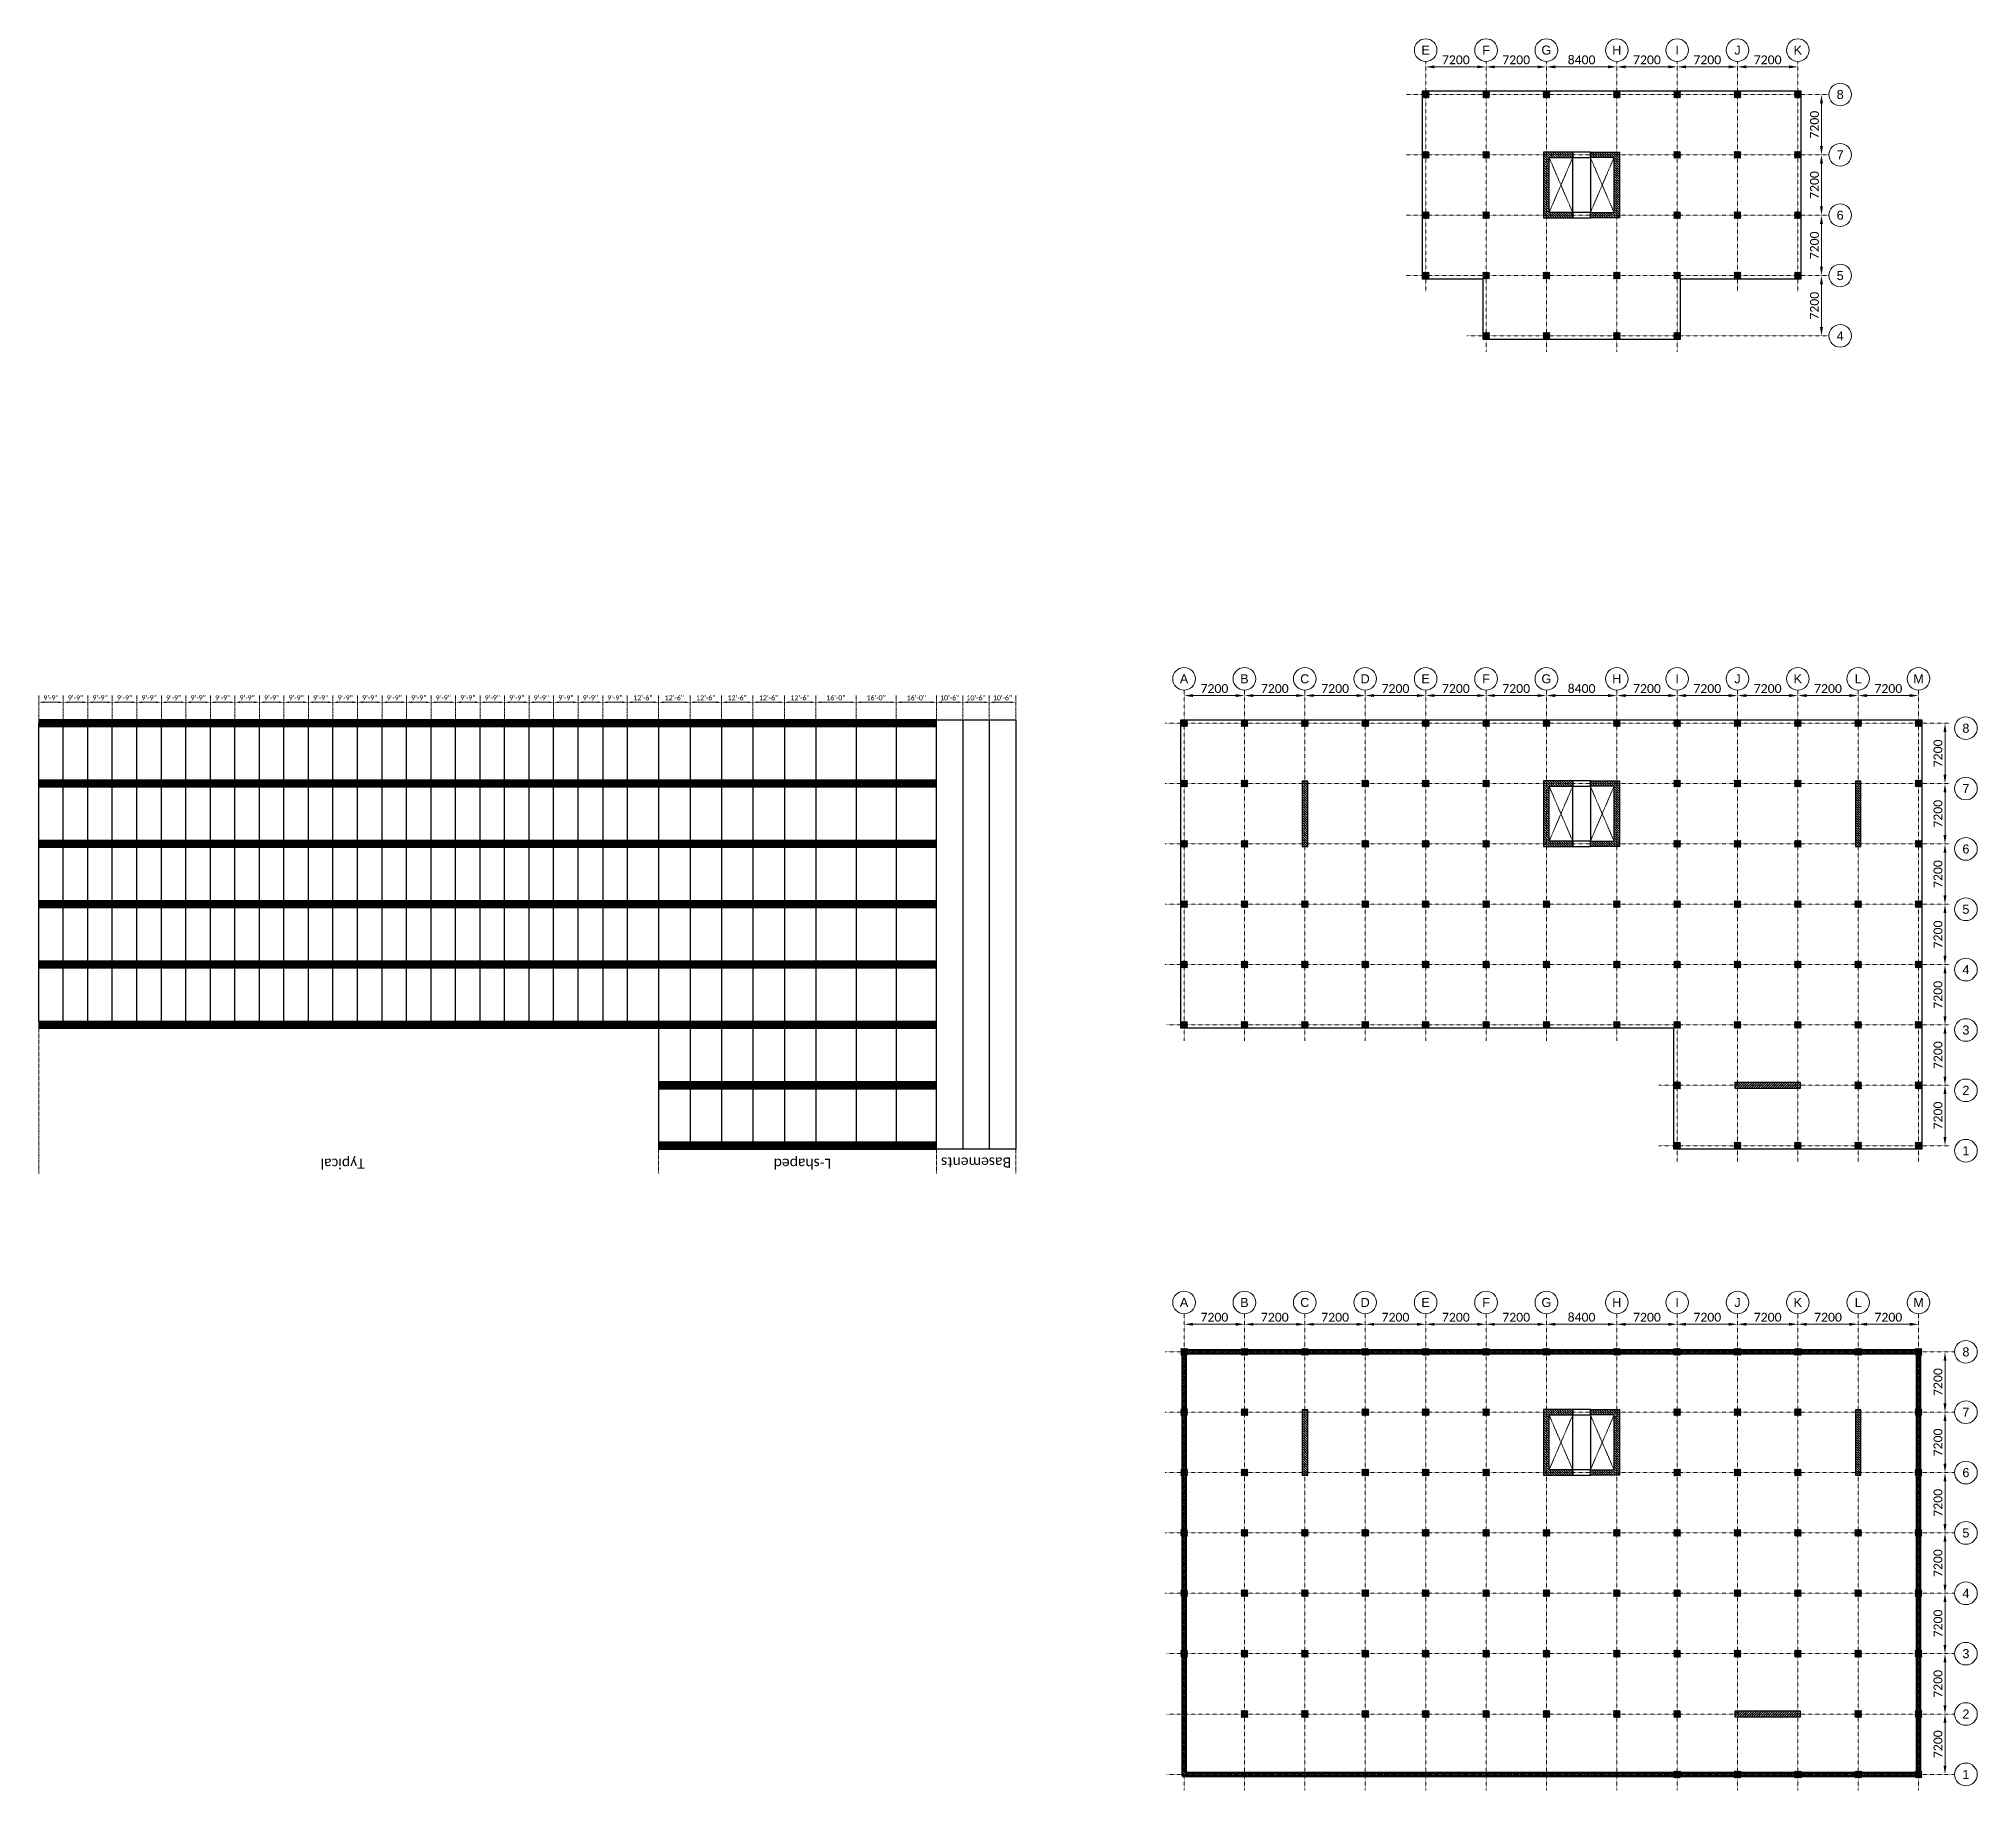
# Model space of a CAD drawing. Header units: inches. Extents: x -30573 to 11520, y -22457 to 4202.
# Drawn here: x -22540 to -13289, y -6701 to 1657 of the extents above; entities that cross this region are included whole.
import ezdxf
from ezdxf.enums import TextEntityAlignment as Align

# ---------------------------------------------------------------- set-up
doc = ezdxf.new("R2010")
doc.units = ezdxf.units.IN
doc.set_wipeout_variables(frame=1)
doc.header["$PDMODE"] = 35
doc.linetypes.add('CENTER2', pattern=[28.575, 19.05, -3.175, 3.175, -3.175])
doc.linetypes.add('HIDDEN2', pattern=[0.1875, 0.125, -0.0625])
doc.layers.get('0').update_dxf_attribs({"lineweight": 70})
doc.layers.get('Defpoints').update_dxf_attribs({"lineweight": 70})
for name, color, linetype, lineweight in [('CONCRETO1', 6, 'Continuous', 50), ('CONCRETO2', 5, 'Continuous', 30), ('CONCRETO3', 4, 'Continuous', 25), ('CONCRETO7', 8, 'Continuous', 9), ('Ejes', 8, 'CENTER2', 9), ('NOMBRE EJES', 1, 'Continuous', 13), ('PROY', 8, 'HIDDEN2', 9), ('TEXTO', 1, 'Continuous', 13)]:
    doc.layers.add(name, color=color, linetype=linetype, lineweight=lineweight)
doc.styles.add('C100', font='swisse.ttf', dxfattribs={"height": 0.4})
doc.styles.add('CopyA1_16', font='calibri.ttf', dxfattribs={"height": 24})
doc.styles.add('CopyA1_16_XL', font='calibri.ttf', dxfattribs={"height": 42})
doc.dimstyles.new('Copy-PONDERA1_16', dxfattribs={"dimscale": 0, "dimtxt": 24, "dimasz": 24, "dimexe": 1.25, "dimexo": 0.625, "dimgap": 9, "dimtad": 1, "dimdec": 1, "dimrnd": 0.5, "dimzin": 1, "dimdsep": 46, "dimlunit": 4, "dimtxsty": 'CopyA1_16', "dimcen": 0.5, "dimse1": 1, "dimse2": 1, "dimclrd": 256, "dimclrt": 256, "dimadec": 1, "dimazin": 0, "dimtfac": 1, "dimtdec": 1, "dimtmove": 0, "dimatfit": 3, "dimfxl": 1, "dimfrac": 2, "dimlwd": 13, "dimarcsym": 0})
doc.dimstyles.new('Copy-PONDERA1_16_XL', dxfattribs={"dimscale": 0, "dimtxt": 42, "dimasz": 42, "dimexe": 1.25, "dimexo": 0.625, "dimgap": 12, "dimtad": 1, "dimdec": 1, "dimrnd": 0.5, "dimzin": 1, "dimdsep": 46, "dimlunit": 4, "dimtxsty": 'CopyA1_16_XL', "dimcen": 0.5, "dimse1": 1, "dimse2": 1, "dimclrd": 256, "dimclrt": 256, "dimadec": 1, "dimazin": 0, "dimtfac": 1, "dimtdec": 1, "dimtmove": 0, "dimatfit": 3, "dimfxl": 1, "dimfrac": 2, "dimlwd": 13, "dimarcsym": 0})
pattern_1 = [(135, (-11898.007, -6720.769), (-5.61266, -5.61266), [])]
pattern_2 = [(135, (-11898.007, -3720.769), (-5.61266, -5.61266), [])]
pattern_3 = [(135, (-11898.007, -720.769), (-5.61266, -5.61266), [])]

msp = doc.modelspace()

# ---------------------------------------------------------------- texts
at = {"layer": 'TEXTO', "char_height": 48, "attachment_point": 4, "rotation": 180, "style": 'CopyA1_16'}
for s, insert in [('Typical', (-20983.755, -3704.967)), ('L-shaped', (-18758.311, -3704.967)), ('Basements', (-17899.945, -3704.967))]:
    msp.add_mtext(s, dxfattribs=dict(at, insert=insert))

# ---------------------------------------------------------------- blocks, each defined once
blk = doc.blocks.new('*D2')
at = {"layer": 'Defpoints', "color": 0, "transparency": 16777216}
for p in [(-18004, -1509.1), (-17878, -1509.1), (-17878, -1509.1)]:
    blk.add_point(p, dxfattribs=at)
at = {"layer": 'TEXTO', "lineweight": 13, "transparency": 16777216}
blk.add_line((-17980, -1509.1), (-17902, -1509.1), dxfattribs=at)
at = {"layer": 'TEXTO', "transparency": 16777216}
for points in [[(-17980, -1505.1), (-17980, -1513.1), (-18004, -1509.1)], [(-17902, -1505.1), (-17902, -1513.1), (-17878, -1509.1)]]:
    blk.add_solid(points, dxfattribs=at)
at = {"layer": 'TEXTO', "transparency": 16777216, "insert": (-17941, -1487.8), "char_height": 24, "attachment_point": 5, "style": 'CopyA1_16'}
blk.add_mtext('10\'-6"', dxfattribs=at)
blk = doc.blocks.new('*D3')
at = {"layer": 'Defpoints', "color": 0, "transparency": 16777216}
for p in [(-18130, -1509.1), (-18004, -1509.1), (-18004, -1509.1)]:
    blk.add_point(p, dxfattribs=at)
at = {"layer": 'TEXTO', "lineweight": 13, "transparency": 16777216}
blk.add_line((-18106, -1509.1), (-18028, -1509.1), dxfattribs=at)
at = {"layer": 'TEXTO', "transparency": 16777216}
for points in [[(-18106, -1505.1), (-18106, -1513.1), (-18130, -1509.1)], [(-18028, -1505.1), (-18028, -1513.1), (-18004, -1509.1)]]:
    blk.add_solid(points, dxfattribs=at)
at = {"layer": 'TEXTO', "transparency": 16777216, "insert": (-18067, -1487.8), "char_height": 24, "attachment_point": 5, "style": 'CopyA1_16'}
blk.add_mtext('10\'-6"', dxfattribs=at)
blk = doc.blocks.new('*D4')
at = {"layer": 'Defpoints', "color": 0, "transparency": 16777216}
for p in [(-18256, -1509.1), (-18130, -1509.1), (-18130, -1509.1)]:
    blk.add_point(p, dxfattribs=at)
at = {"layer": 'TEXTO', "lineweight": 13, "transparency": 16777216}
blk.add_line((-18232, -1509.1), (-18154, -1509.1), dxfattribs=at)
at = {"layer": 'TEXTO', "transparency": 16777216}
for points in [[(-18232, -1505.1), (-18232, -1513.1), (-18256, -1509.1)], [(-18154, -1505.1), (-18154, -1513.1), (-18130, -1509.1)]]:
    blk.add_solid(points, dxfattribs=at)
at = {"layer": 'TEXTO', "transparency": 16777216, "insert": (-18193, -1487.8), "char_height": 24, "attachment_point": 5, "style": 'CopyA1_16'}
blk.add_mtext('10\'-6"', dxfattribs=at)
blk = doc.blocks.new('*D5')
at = {"layer": 'Defpoints', "color": 0, "transparency": 16777216}
for p in [(-18448, -1509.1), (-18256, -1509.1), (-18256, -1509.1)]:
    blk.add_point(p, dxfattribs=at)
at = {"layer": 'TEXTO', "lineweight": 13, "transparency": 16777216}
blk.add_line((-18424, -1509.1), (-18280, -1509.1), dxfattribs=at)
at = {"layer": 'TEXTO', "transparency": 16777216}
for points in [[(-18424, -1505.1), (-18424, -1513.1), (-18448, -1509.1)], [(-18280, -1505.1), (-18280, -1513.1), (-18256, -1509.1)]]:
    blk.add_solid(points, dxfattribs=at)
at = {"layer": 'TEXTO', "transparency": 16777216, "insert": (-18352, -1487.8), "char_height": 24, "attachment_point": 5, "style": 'CopyA1_16'}
blk.add_mtext('16\'-0"', dxfattribs=at)
blk = doc.blocks.new('*D6')
at = {"layer": 'Defpoints', "color": 0, "transparency": 16777216}
for p in [(-18640, -1509.1), (-18448, -1509.1), (-18448, -1509.1)]:
    blk.add_point(p, dxfattribs=at)
at = {"layer": 'TEXTO', "lineweight": 13, "transparency": 16777216}
blk.add_line((-18616, -1509.1), (-18472, -1509.1), dxfattribs=at)
at = {"layer": 'TEXTO', "transparency": 16777216}
for points in [[(-18616, -1505.1), (-18616, -1513.1), (-18640, -1509.1)], [(-18472, -1505.1), (-18472, -1513.1), (-18448, -1509.1)]]:
    blk.add_solid(points, dxfattribs=at)
at = {"layer": 'TEXTO', "transparency": 16777216, "insert": (-18544, -1487.8), "char_height": 24, "attachment_point": 5, "style": 'CopyA1_16'}
blk.add_mtext('16\'-0"', dxfattribs=at)
blk = doc.blocks.new('*D7')
at = {"layer": 'Defpoints', "color": 0, "transparency": 16777216}
for p in [(-18832, -1509.1), (-18640, -1509.1), (-18640, -1509.1)]:
    blk.add_point(p, dxfattribs=at)
at = {"layer": 'TEXTO', "lineweight": 13, "transparency": 16777216}
blk.add_line((-18808, -1509.1), (-18664, -1509.1), dxfattribs=at)
at = {"layer": 'TEXTO', "transparency": 16777216}
for points in [[(-18808, -1505.1), (-18808, -1513.1), (-18832, -1509.1)], [(-18664, -1505.1), (-18664, -1513.1), (-18640, -1509.1)]]:
    blk.add_solid(points, dxfattribs=at)
at = {"layer": 'TEXTO', "transparency": 16777216, "insert": (-18736, -1487.8), "char_height": 24, "attachment_point": 5, "style": 'CopyA1_16'}
blk.add_mtext('16\'-0"', dxfattribs=at)
blk = doc.blocks.new('*D8')
at = {"layer": 'Defpoints', "color": 0, "transparency": 16777216}
for p in [(-18982, -1509.1), (-18832, -1509.1), (-18832, -1509.1)]:
    blk.add_point(p, dxfattribs=at)
at = {"layer": 'TEXTO', "lineweight": 13, "transparency": 16777216}
blk.add_line((-18958, -1509.1), (-18856, -1509.1), dxfattribs=at)
at = {"layer": 'TEXTO', "transparency": 16777216}
for points in [[(-18958, -1505.1), (-18958, -1513.1), (-18982, -1509.1)], [(-18856, -1505.1), (-18856, -1513.1), (-18832, -1509.1)]]:
    blk.add_solid(points, dxfattribs=at)
at = {"layer": 'TEXTO', "transparency": 16777216, "insert": (-18907, -1487.8), "char_height": 24, "attachment_point": 5, "style": 'CopyA1_16'}
blk.add_mtext('12\'-6"', dxfattribs=at)
blk = doc.blocks.new('*D9')
at = {"layer": 'Defpoints', "color": 0, "transparency": 16777216}
for p in [(-19132, -1509.1), (-18982, -1509.1), (-18982, -1509.1)]:
    blk.add_point(p, dxfattribs=at)
at = {"layer": 'TEXTO', "lineweight": 13, "transparency": 16777216}
blk.add_line((-19108, -1509.1), (-19006, -1509.1), dxfattribs=at)
at = {"layer": 'TEXTO', "transparency": 16777216}
for points in [[(-19108, -1505.1), (-19108, -1513.1), (-19132, -1509.1)], [(-19006, -1505.1), (-19006, -1513.1), (-18982, -1509.1)]]:
    blk.add_solid(points, dxfattribs=at)
at = {"layer": 'TEXTO', "transparency": 16777216, "insert": (-19057, -1487.8), "char_height": 24, "attachment_point": 5, "style": 'CopyA1_16'}
blk.add_mtext('12\'-6"', dxfattribs=at)
blk = doc.blocks.new('*D10')
at = {"layer": 'Defpoints', "color": 0, "transparency": 16777216}
for p in [(-19282, -1509.1), (-19132, -1509.1), (-19132, -1509.1)]:
    blk.add_point(p, dxfattribs=at)
at = {"layer": 'TEXTO', "lineweight": 13, "transparency": 16777216}
blk.add_line((-19258, -1509.1), (-19156, -1509.1), dxfattribs=at)
at = {"layer": 'TEXTO', "transparency": 16777216}
for points in [[(-19258, -1505.1), (-19258, -1513.1), (-19282, -1509.1)], [(-19156, -1505.1), (-19156, -1513.1), (-19132, -1509.1)]]:
    blk.add_solid(points, dxfattribs=at)
at = {"layer": 'TEXTO', "transparency": 16777216, "insert": (-19207, -1487.8), "char_height": 24, "attachment_point": 5, "style": 'CopyA1_16'}
blk.add_mtext('12\'-6"', dxfattribs=at)
blk = doc.blocks.new('*D11')
at = {"layer": 'Defpoints', "color": 0, "transparency": 16777216}
for p in [(-19432, -1509.1), (-19282, -1509.1), (-19282, -1509.1)]:
    blk.add_point(p, dxfattribs=at)
at = {"layer": 'TEXTO', "lineweight": 13, "transparency": 16777216}
blk.add_line((-19408, -1509.1), (-19306, -1509.1), dxfattribs=at)
at = {"layer": 'TEXTO', "transparency": 16777216}
for points in [[(-19408, -1505.1), (-19408, -1513.1), (-19432, -1509.1)], [(-19306, -1505.1), (-19306, -1513.1), (-19282, -1509.1)]]:
    blk.add_solid(points, dxfattribs=at)
at = {"layer": 'TEXTO', "transparency": 16777216, "insert": (-19357, -1487.8), "char_height": 24, "attachment_point": 5, "style": 'CopyA1_16'}
blk.add_mtext('12\'-6"', dxfattribs=at)
blk = doc.blocks.new('*D12')
at = {"layer": 'Defpoints', "color": 0, "transparency": 16777216}
for p in [(-19582, -1509.1), (-19432, -1509.1), (-19432, -1509.1)]:
    blk.add_point(p, dxfattribs=at)
at = {"layer": 'TEXTO', "lineweight": 13, "transparency": 16777216}
blk.add_line((-19558, -1509.1), (-19456, -1509.1), dxfattribs=at)
at = {"layer": 'TEXTO', "transparency": 16777216}
for points in [[(-19558, -1505.1), (-19558, -1513.1), (-19582, -1509.1)], [(-19456, -1505.1), (-19456, -1513.1), (-19432, -1509.1)]]:
    blk.add_solid(points, dxfattribs=at)
at = {"layer": 'TEXTO', "transparency": 16777216, "insert": (-19507, -1487.8), "char_height": 24, "attachment_point": 5, "style": 'CopyA1_16'}
blk.add_mtext('12\'-6"', dxfattribs=at)
blk = doc.blocks.new('*D13')
at = {"layer": 'Defpoints', "color": 0, "transparency": 16777216}
for p in [(-19732, -1509.1), (-19582, -1509.1), (-19582, -1509.1)]:
    blk.add_point(p, dxfattribs=at)
at = {"layer": 'TEXTO', "lineweight": 13, "transparency": 16777216}
blk.add_line((-19708, -1509.1), (-19606, -1509.1), dxfattribs=at)
at = {"layer": 'TEXTO', "transparency": 16777216}
for points in [[(-19708, -1505.1), (-19708, -1513.1), (-19732, -1509.1)], [(-19606, -1505.1), (-19606, -1513.1), (-19582, -1509.1)]]:
    blk.add_solid(points, dxfattribs=at)
at = {"layer": 'TEXTO', "transparency": 16777216, "insert": (-19657, -1487.8), "char_height": 24, "attachment_point": 5, "style": 'CopyA1_16'}
blk.add_mtext('12\'-6"', dxfattribs=at)
blk = doc.blocks.new('*D14')
at = {"layer": 'Defpoints', "color": 0, "transparency": 16777216}
for p in [(-19849, -1509.1), (-19732, -1509.1), (-19732, -1509.1)]:
    blk.add_point(p, dxfattribs=at)
at = {"layer": 'TEXTO', "lineweight": 13, "transparency": 16777216}
blk.add_line((-19825, -1509.1), (-19756, -1509.1), dxfattribs=at)
at = {"layer": 'TEXTO', "transparency": 16777216}
for points in [[(-19825, -1505.1), (-19825, -1513.1), (-19849, -1509.1)], [(-19756, -1505.1), (-19756, -1513.1), (-19732, -1509.1)]]:
    blk.add_solid(points, dxfattribs=at)
at = {"layer": 'TEXTO', "transparency": 16777216, "insert": (-19790.5, -1487.8), "char_height": 24, "attachment_point": 5, "style": 'CopyA1_16'}
blk.add_mtext('9\'-9"', dxfattribs=at)
blk = doc.blocks.new('*D15')
at = {"layer": 'Defpoints', "color": 0, "transparency": 16777216}
for p in [(-19966, -1509.1), (-19849, -1509.1), (-19849, -1509.1)]:
    blk.add_point(p, dxfattribs=at)
at = {"layer": 'TEXTO', "lineweight": 13, "transparency": 16777216}
blk.add_line((-19942, -1509.1), (-19873, -1509.1), dxfattribs=at)
at = {"layer": 'TEXTO', "transparency": 16777216}
for points in [[(-19942, -1505.1), (-19942, -1513.1), (-19966, -1509.1)], [(-19873, -1505.1), (-19873, -1513.1), (-19849, -1509.1)]]:
    blk.add_solid(points, dxfattribs=at)
at = {"layer": 'TEXTO', "transparency": 16777216, "insert": (-19907.5, -1487.8), "char_height": 24, "attachment_point": 5, "style": 'CopyA1_16'}
blk.add_mtext('9\'-9"', dxfattribs=at)
blk = doc.blocks.new('*D16')
at = {"layer": 'Defpoints', "color": 0, "transparency": 16777216}
for p in [(-20083, -1509.1), (-19966, -1509.1), (-19966, -1509.1)]:
    blk.add_point(p, dxfattribs=at)
at = {"layer": 'TEXTO', "lineweight": 13, "transparency": 16777216}
blk.add_line((-20059, -1509.1), (-19990, -1509.1), dxfattribs=at)
at = {"layer": 'TEXTO', "transparency": 16777216}
for points in [[(-20059, -1505.1), (-20059, -1513.1), (-20083, -1509.1)], [(-19990, -1505.1), (-19990, -1513.1), (-19966, -1509.1)]]:
    blk.add_solid(points, dxfattribs=at)
at = {"layer": 'TEXTO', "transparency": 16777216, "insert": (-20024.5, -1487.8), "char_height": 24, "attachment_point": 5, "style": 'CopyA1_16'}
blk.add_mtext('9\'-9"', dxfattribs=at)
blk = doc.blocks.new('*D17')
at = {"layer": 'Defpoints', "color": 0, "transparency": 16777216}
for p in [(-20200, -1509.1), (-20083, -1509.1), (-20083, -1509.1)]:
    blk.add_point(p, dxfattribs=at)
at = {"layer": 'TEXTO', "lineweight": 13, "transparency": 16777216}
blk.add_line((-20176, -1509.1), (-20107, -1509.1), dxfattribs=at)
at = {"layer": 'TEXTO', "transparency": 16777216}
for points in [[(-20176, -1505.1), (-20176, -1513.1), (-20200, -1509.1)], [(-20107, -1505.1), (-20107, -1513.1), (-20083, -1509.1)]]:
    blk.add_solid(points, dxfattribs=at)
at = {"layer": 'TEXTO', "transparency": 16777216, "insert": (-20141.5, -1487.8), "char_height": 24, "attachment_point": 5, "style": 'CopyA1_16'}
blk.add_mtext('9\'-9"', dxfattribs=at)
blk = doc.blocks.new('*D18')
at = {"layer": 'Defpoints', "color": 0, "transparency": 16777216}
for p in [(-20317, -1509.1), (-20200, -1509.1), (-20200, -1509.1)]:
    blk.add_point(p, dxfattribs=at)
at = {"layer": 'TEXTO', "lineweight": 13, "transparency": 16777216}
blk.add_line((-20293, -1509.1), (-20224, -1509.1), dxfattribs=at)
at = {"layer": 'TEXTO', "transparency": 16777216}
for points in [[(-20293, -1505.1), (-20293, -1513.1), (-20317, -1509.1)], [(-20224, -1505.1), (-20224, -1513.1), (-20200, -1509.1)]]:
    blk.add_solid(points, dxfattribs=at)
at = {"layer": 'TEXTO', "transparency": 16777216, "insert": (-20258.5, -1487.8), "char_height": 24, "attachment_point": 5, "style": 'CopyA1_16'}
blk.add_mtext('9\'-9"', dxfattribs=at)
blk = doc.blocks.new('*D19')
at = {"layer": 'Defpoints', "color": 0, "transparency": 16777216}
for p in [(-20434, -1509.1), (-20317, -1509.1), (-20317, -1509.1)]:
    blk.add_point(p, dxfattribs=at)
at = {"layer": 'TEXTO', "lineweight": 13, "transparency": 16777216}
blk.add_line((-20410, -1509.1), (-20341, -1509.1), dxfattribs=at)
at = {"layer": 'TEXTO', "transparency": 16777216}
for points in [[(-20410, -1505.1), (-20410, -1513.1), (-20434, -1509.1)], [(-20341, -1505.1), (-20341, -1513.1), (-20317, -1509.1)]]:
    blk.add_solid(points, dxfattribs=at)
at = {"layer": 'TEXTO', "transparency": 16777216, "insert": (-20375.5, -1487.8), "char_height": 24, "attachment_point": 5, "style": 'CopyA1_16'}
blk.add_mtext('9\'-9"', dxfattribs=at)
blk = doc.blocks.new('*D20')
at = {"layer": 'Defpoints', "color": 0, "transparency": 16777216}
for p in [(-20551, -1509.1), (-20434, -1509.1), (-20434, -1509.1)]:
    blk.add_point(p, dxfattribs=at)
at = {"layer": 'TEXTO', "lineweight": 13, "transparency": 16777216}
blk.add_line((-20527, -1509.1), (-20458, -1509.1), dxfattribs=at)
at = {"layer": 'TEXTO', "transparency": 16777216}
for points in [[(-20527, -1505.1), (-20527, -1513.1), (-20551, -1509.1)], [(-20458, -1505.1), (-20458, -1513.1), (-20434, -1509.1)]]:
    blk.add_solid(points, dxfattribs=at)
at = {"layer": 'TEXTO', "transparency": 16777216, "insert": (-20492.5, -1487.8), "char_height": 24, "attachment_point": 5, "style": 'CopyA1_16'}
blk.add_mtext('9\'-9"', dxfattribs=at)
blk = doc.blocks.new('*D21')
at = {"layer": 'Defpoints', "color": 0, "transparency": 16777216}
for p in [(-20668, -1509.1), (-20551, -1509.1), (-20551, -1509.1)]:
    blk.add_point(p, dxfattribs=at)
at = {"layer": 'TEXTO', "lineweight": 13, "transparency": 16777216}
blk.add_line((-20644, -1509.1), (-20575, -1509.1), dxfattribs=at)
at = {"layer": 'TEXTO', "transparency": 16777216}
for points in [[(-20644, -1505.1), (-20644, -1513.1), (-20668, -1509.1)], [(-20575, -1505.1), (-20575, -1513.1), (-20551, -1509.1)]]:
    blk.add_solid(points, dxfattribs=at)
at = {"layer": 'TEXTO', "transparency": 16777216, "insert": (-20609.5, -1487.8), "char_height": 24, "attachment_point": 5, "style": 'CopyA1_16'}
blk.add_mtext('9\'-9"', dxfattribs=at)
blk = doc.blocks.new('*D22')
at = {"layer": 'Defpoints', "color": 0, "transparency": 16777216}
for p in [(-20785, -1509.1), (-20668, -1509.1), (-20668, -1509.1)]:
    blk.add_point(p, dxfattribs=at)
at = {"layer": 'TEXTO', "lineweight": 13, "transparency": 16777216}
blk.add_line((-20761, -1509.1), (-20692, -1509.1), dxfattribs=at)
at = {"layer": 'TEXTO', "transparency": 16777216}
for points in [[(-20761, -1505.1), (-20761, -1513.1), (-20785, -1509.1)], [(-20692, -1505.1), (-20692, -1513.1), (-20668, -1509.1)]]:
    blk.add_solid(points, dxfattribs=at)
at = {"layer": 'TEXTO', "transparency": 16777216, "insert": (-20726.5, -1487.8), "char_height": 24, "attachment_point": 5, "style": 'CopyA1_16'}
blk.add_mtext('9\'-9"', dxfattribs=at)
blk = doc.blocks.new('C32x32')
blk.add_wipeout([(-16, -16), (16, -16), (16, 16), (-16, 16)]).dxf.layer = 'CONCRETO2'
at = {"layer": 'CONCRETO7'}
h = blk.add_hatch(dxfattribs=at)
h.set_pattern_fill('ANSI31', color=256)
h.set_pattern_definition([(45, (8374.7102, -1283.7708), (-2.245064, 2.245064), [])])
h.paths.add_polyline_path([(-16, -16), (16, -16), (16, 16), (-16, 16)])
blk = doc.blocks.new('*D23')
at = {"layer": 'Defpoints', "color": 0, "transparency": 16777216}
for p in [(-15345.5, -4477.2), (-15009.5, -4477.2), (-15009.5, -4477.2)]:
    blk.add_point(p, dxfattribs=at)
at = {"layer": 'TEXTO', "lineweight": 13, "transparency": 16777216}
blk.add_line((-15303.5, -4477.2), (-15051.5, -4477.2), dxfattribs=at)
at = {"layer": 'TEXTO', "transparency": 16777216}
for points in [[(-15303.5, -4470.2), (-15303.5, -4484.2), (-15345.5, -4477.2)], [(-15051.5, -4470.2), (-15051.5, -4484.2), (-15009.5, -4477.2)]]:
    blk.add_solid(points, dxfattribs=at)
at = {"layer": 'TEXTO', "transparency": 16777216, "insert": (-15177.5, -4443.7), "char_height": 42, "attachment_point": 5, "style": 'CopyA1_16_XL'}
blk.add_mtext('8400', dxfattribs=at)
blk = doc.blocks.new('*D24')
at = {"layer": 'Defpoints', "color": 0, "transparency": 16777216}
for p in [(-17073.5, -4477.2), (-16785.5, -4477.2), (-16785.5, -4477.2)]:
    blk.add_point(p, dxfattribs=at)
at = {"layer": 'TEXTO', "lineweight": 13, "transparency": 16777216}
blk.add_line((-17031.5, -4477.2), (-16827.5, -4477.2), dxfattribs=at)
at = {"layer": 'TEXTO', "transparency": 16777216}
for points in [[(-17031.5, -4470.2), (-17031.5, -4484.2), (-17073.5, -4477.2)], [(-16827.5, -4470.2), (-16827.5, -4484.2), (-16785.5, -4477.2)]]:
    blk.add_solid(points, dxfattribs=at)
at = {"layer": 'TEXTO', "transparency": 16777216, "insert": (-16929.5, -4443.7), "char_height": 42, "attachment_point": 5, "style": 'CopyA1_16_XL'}
blk.add_mtext('7200', dxfattribs=at)
blk = doc.blocks.new('*D25')
at = {"layer": 'Defpoints', "color": 0, "transparency": 16777216}
for p in [(-13443.2, -6337), (-13443.2, -6337), (-13443.2, -6625)]:
    blk.add_point(p, dxfattribs=at)
at = {"layer": 'TEXTO', "lineweight": 13, "transparency": 16777216}
blk.add_line((-13443.2, -6583), (-13443.2, -6379), dxfattribs=at)
at = {"layer": 'TEXTO', "transparency": 16777216}
for points in [[(-13450.2, -6379), (-13436.2, -6379), (-13443.2, -6337)], [(-13450.2, -6583), (-13436.2, -6583), (-13443.2, -6625)]]:
    blk.add_solid(points, dxfattribs=at)
at = {"layer": 'TEXTO', "transparency": 16777216, "insert": (-13476.7, -6481), "char_height": 42, "attachment_point": 5, "rotation": 90, "style": 'CopyA1_16_XL'}
blk.add_mtext('7200', dxfattribs=at)
blk = doc.blocks.new('*D55')
at = {"layer": 'Defpoints', "color": 0, "transparency": 16777216}
for p in [(-20902, -1509.1), (-20902, -1509.1), (-20785, -1509.1)]:
    blk.add_point(p, dxfattribs=at)
at = {"layer": 'TEXTO', "lineweight": 13, "transparency": 16777216}
blk.add_line((-20809, -1509.1), (-20878, -1509.1), dxfattribs=at)
at = {"layer": 'TEXTO', "transparency": 16777216}
for points in [[(-20878, -1505.1), (-20878, -1513.1), (-20902, -1509.1)], [(-20809, -1505.1), (-20809, -1513.1), (-20785, -1509.1)]]:
    blk.add_solid(points, dxfattribs=at)
at = {"layer": 'TEXTO', "transparency": 16777216, "insert": (-20843.5, -1487.8), "char_height": 24, "attachment_point": 5, "style": 'CopyA1_16'}
blk.add_mtext('9\'-9"', dxfattribs=at)
blk = doc.blocks.new('*D56')
at = {"layer": 'Defpoints', "color": 0, "transparency": 16777216}
for p in [(-21019, -1509.1), (-21019, -1509.1), (-20902, -1509.1)]:
    blk.add_point(p, dxfattribs=at)
at = {"layer": 'TEXTO', "lineweight": 13, "transparency": 16777216}
blk.add_line((-20926, -1509.1), (-20995, -1509.1), dxfattribs=at)
at = {"layer": 'TEXTO', "transparency": 16777216}
for points in [[(-20995, -1505.1), (-20995, -1513.1), (-21019, -1509.1)], [(-20926, -1505.1), (-20926, -1513.1), (-20902, -1509.1)]]:
    blk.add_solid(points, dxfattribs=at)
at = {"layer": 'TEXTO', "transparency": 16777216, "insert": (-20960.5, -1487.8), "char_height": 24, "attachment_point": 5, "style": 'CopyA1_16'}
blk.add_mtext('9\'-9"', dxfattribs=at)
blk = doc.blocks.new('*D57')
at = {"layer": 'Defpoints', "color": 0, "transparency": 16777216}
for p in [(-21136, -1509.1), (-21136, -1509.1), (-21019, -1509.1)]:
    blk.add_point(p, dxfattribs=at)
at = {"layer": 'TEXTO', "lineweight": 13, "transparency": 16777216}
blk.add_line((-21043, -1509.1), (-21112, -1509.1), dxfattribs=at)
at = {"layer": 'TEXTO', "transparency": 16777216}
for points in [[(-21112, -1505.1), (-21112, -1513.1), (-21136, -1509.1)], [(-21043, -1505.1), (-21043, -1513.1), (-21019, -1509.1)]]:
    blk.add_solid(points, dxfattribs=at)
at = {"layer": 'TEXTO', "transparency": 16777216, "insert": (-21077.5, -1487.8), "char_height": 24, "attachment_point": 5, "style": 'CopyA1_16'}
blk.add_mtext('9\'-9"', dxfattribs=at)
blk = doc.blocks.new('*D58')
at = {"layer": 'Defpoints', "color": 0, "transparency": 16777216}
for p in [(-21253, -1509.1), (-21253, -1509.1), (-21136, -1509.1)]:
    blk.add_point(p, dxfattribs=at)
at = {"layer": 'TEXTO', "lineweight": 13, "transparency": 16777216}
blk.add_line((-21160, -1509.1), (-21229, -1509.1), dxfattribs=at)
at = {"layer": 'TEXTO', "transparency": 16777216}
for points in [[(-21229, -1505.1), (-21229, -1513.1), (-21253, -1509.1)], [(-21160, -1505.1), (-21160, -1513.1), (-21136, -1509.1)]]:
    blk.add_solid(points, dxfattribs=at)
at = {"layer": 'TEXTO', "transparency": 16777216, "insert": (-21194.5, -1487.8), "char_height": 24, "attachment_point": 5, "style": 'CopyA1_16'}
blk.add_mtext('9\'-9"', dxfattribs=at)
blk = doc.blocks.new('*D59')
at = {"layer": 'Defpoints', "color": 0, "transparency": 16777216}
for p in [(-21370, -1509.1), (-21370, -1509.1), (-21253, -1509.1)]:
    blk.add_point(p, dxfattribs=at)
at = {"layer": 'TEXTO', "lineweight": 13, "transparency": 16777216}
blk.add_line((-21277, -1509.1), (-21346, -1509.1), dxfattribs=at)
at = {"layer": 'TEXTO', "transparency": 16777216}
for points in [[(-21346, -1505.1), (-21346, -1513.1), (-21370, -1509.1)], [(-21277, -1505.1), (-21277, -1513.1), (-21253, -1509.1)]]:
    blk.add_solid(points, dxfattribs=at)
at = {"layer": 'TEXTO', "transparency": 16777216, "insert": (-21311.5, -1487.8), "char_height": 24, "attachment_point": 5, "style": 'CopyA1_16'}
blk.add_mtext('9\'-9"', dxfattribs=at)
blk = doc.blocks.new('*D60')
at = {"layer": 'Defpoints', "color": 0, "transparency": 16777216}
for p in [(-21487, -1509.1), (-21487, -1509.1), (-21370, -1509.1)]:
    blk.add_point(p, dxfattribs=at)
at = {"layer": 'TEXTO', "lineweight": 13, "transparency": 16777216}
blk.add_line((-21394, -1509.1), (-21463, -1509.1), dxfattribs=at)
at = {"layer": 'TEXTO', "transparency": 16777216}
for points in [[(-21463, -1505.1), (-21463, -1513.1), (-21487, -1509.1)], [(-21394, -1505.1), (-21394, -1513.1), (-21370, -1509.1)]]:
    blk.add_solid(points, dxfattribs=at)
at = {"layer": 'TEXTO', "transparency": 16777216, "insert": (-21428.5, -1487.8), "char_height": 24, "attachment_point": 5, "style": 'CopyA1_16'}
blk.add_mtext('9\'-9"', dxfattribs=at)
blk = doc.blocks.new('*D61')
at = {"layer": 'Defpoints', "color": 0, "transparency": 16777216}
for p in [(-21604, -1509.1), (-21604, -1509.1), (-21487, -1509.1)]:
    blk.add_point(p, dxfattribs=at)
at = {"layer": 'TEXTO', "lineweight": 13, "transparency": 16777216}
blk.add_line((-21511, -1509.1), (-21580, -1509.1), dxfattribs=at)
at = {"layer": 'TEXTO', "transparency": 16777216}
for points in [[(-21580, -1505.1), (-21580, -1513.1), (-21604, -1509.1)], [(-21511, -1505.1), (-21511, -1513.1), (-21487, -1509.1)]]:
    blk.add_solid(points, dxfattribs=at)
at = {"layer": 'TEXTO', "transparency": 16777216, "insert": (-21545.5, -1487.8), "char_height": 24, "attachment_point": 5, "style": 'CopyA1_16'}
blk.add_mtext('9\'-9"', dxfattribs=at)
blk = doc.blocks.new('*D62')
at = {"layer": 'Defpoints', "color": 0, "transparency": 16777216}
for p in [(-21721, -1509.1), (-21721, -1509.1), (-21604, -1509.1)]:
    blk.add_point(p, dxfattribs=at)
at = {"layer": 'TEXTO', "lineweight": 13, "transparency": 16777216}
blk.add_line((-21628, -1509.1), (-21697, -1509.1), dxfattribs=at)
at = {"layer": 'TEXTO', "transparency": 16777216}
for points in [[(-21697, -1505.1), (-21697, -1513.1), (-21721, -1509.1)], [(-21628, -1505.1), (-21628, -1513.1), (-21604, -1509.1)]]:
    blk.add_solid(points, dxfattribs=at)
at = {"layer": 'TEXTO', "transparency": 16777216, "insert": (-21662.5, -1487.8), "char_height": 24, "attachment_point": 5, "style": 'CopyA1_16'}
blk.add_mtext('9\'-9"', dxfattribs=at)
blk = doc.blocks.new('*D63')
at = {"layer": 'Defpoints', "color": 0, "transparency": 16777216}
for p in [(-21838, -1509.1), (-21838, -1509.1), (-21721, -1509.1)]:
    blk.add_point(p, dxfattribs=at)
at = {"layer": 'TEXTO', "lineweight": 13, "transparency": 16777216}
blk.add_line((-21745, -1509.1), (-21814, -1509.1), dxfattribs=at)
at = {"layer": 'TEXTO', "transparency": 16777216}
for points in [[(-21814, -1505.1), (-21814, -1513.1), (-21838, -1509.1)], [(-21745, -1505.1), (-21745, -1513.1), (-21721, -1509.1)]]:
    blk.add_solid(points, dxfattribs=at)
at = {"layer": 'TEXTO', "transparency": 16777216, "insert": (-21779.5, -1487.8), "char_height": 24, "attachment_point": 5, "style": 'CopyA1_16'}
blk.add_mtext('9\'-9"', dxfattribs=at)
blk = doc.blocks.new('*D64')
at = {"layer": 'Defpoints', "color": 0, "transparency": 16777216}
for p in [(-21955, -1509.1), (-21955, -1509.1), (-21838, -1509.1)]:
    blk.add_point(p, dxfattribs=at)
at = {"layer": 'TEXTO', "lineweight": 13, "transparency": 16777216}
blk.add_line((-21862, -1509.1), (-21931, -1509.1), dxfattribs=at)
at = {"layer": 'TEXTO', "transparency": 16777216}
for points in [[(-21931, -1505.1), (-21931, -1513.1), (-21955, -1509.1)], [(-21862, -1505.1), (-21862, -1513.1), (-21838, -1509.1)]]:
    blk.add_solid(points, dxfattribs=at)
at = {"layer": 'TEXTO', "transparency": 16777216, "insert": (-21896.5, -1487.8), "char_height": 24, "attachment_point": 5, "style": 'CopyA1_16'}
blk.add_mtext('9\'-9"', dxfattribs=at)
blk = doc.blocks.new('*D65')
at = {"layer": 'Defpoints', "color": 0, "transparency": 16777216}
for p in [(-22072, -1509.1), (-22072, -1509.1), (-21955, -1509.1)]:
    blk.add_point(p, dxfattribs=at)
at = {"layer": 'TEXTO', "lineweight": 13, "transparency": 16777216}
blk.add_line((-21979, -1509.1), (-22048, -1509.1), dxfattribs=at)
at = {"layer": 'TEXTO', "transparency": 16777216}
for points in [[(-22048, -1505.1), (-22048, -1513.1), (-22072, -1509.1)], [(-21979, -1505.1), (-21979, -1513.1), (-21955, -1509.1)]]:
    blk.add_solid(points, dxfattribs=at)
at = {"layer": 'TEXTO', "transparency": 16777216, "insert": (-22013.5, -1487.8), "char_height": 24, "attachment_point": 5, "style": 'CopyA1_16'}
blk.add_mtext('9\'-9"', dxfattribs=at)
blk = doc.blocks.new('*D66')
at = {"layer": 'Defpoints', "color": 0, "transparency": 16777216}
for p in [(-22189, -1509.1), (-22189, -1509.1), (-22072, -1509.1)]:
    blk.add_point(p, dxfattribs=at)
at = {"layer": 'TEXTO', "lineweight": 13, "transparency": 16777216}
blk.add_line((-22096, -1509.1), (-22165, -1509.1), dxfattribs=at)
at = {"layer": 'TEXTO', "transparency": 16777216}
for points in [[(-22165, -1505.1), (-22165, -1513.1), (-22189, -1509.1)], [(-22096, -1505.1), (-22096, -1513.1), (-22072, -1509.1)]]:
    blk.add_solid(points, dxfattribs=at)
at = {"layer": 'TEXTO', "transparency": 16777216, "insert": (-22130.5, -1487.8), "char_height": 24, "attachment_point": 5, "style": 'CopyA1_16'}
blk.add_mtext('9\'-9"', dxfattribs=at)
blk = doc.blocks.new('*D67')
at = {"layer": 'Defpoints', "color": 0, "transparency": 16777216}
for p in [(-22306, -1509.1), (-22306, -1509.1), (-22189, -1509.1)]:
    blk.add_point(p, dxfattribs=at)
at = {"layer": 'TEXTO', "lineweight": 13, "transparency": 16777216}
blk.add_line((-22213, -1509.1), (-22282, -1509.1), dxfattribs=at)
at = {"layer": 'TEXTO', "transparency": 16777216}
for points in [[(-22282, -1505.1), (-22282, -1513.1), (-22306, -1509.1)], [(-22213, -1505.1), (-22213, -1513.1), (-22189, -1509.1)]]:
    blk.add_solid(points, dxfattribs=at)
at = {"layer": 'TEXTO', "transparency": 16777216, "insert": (-22247.5, -1487.8), "char_height": 24, "attachment_point": 5, "style": 'CopyA1_16'}
blk.add_mtext('9\'-9"', dxfattribs=at)
blk = doc.blocks.new('*D68')
at = {"layer": 'Defpoints', "color": 0, "transparency": 16777216}
for p in [(-22423, -1509.1), (-22423, -1509.1), (-22306, -1509.1)]:
    blk.add_point(p, dxfattribs=at)
at = {"layer": 'TEXTO', "lineweight": 13, "transparency": 16777216}
blk.add_line((-22330, -1509.1), (-22399, -1509.1), dxfattribs=at)
at = {"layer": 'TEXTO', "transparency": 16777216}
for points in [[(-22399, -1505.1), (-22399, -1513.1), (-22423, -1509.1)], [(-22330, -1505.1), (-22330, -1513.1), (-22306, -1509.1)]]:
    blk.add_solid(points, dxfattribs=at)
at = {"layer": 'TEXTO', "transparency": 16777216, "insert": (-22364.5, -1487.8), "char_height": 24, "attachment_point": 5, "style": 'CopyA1_16'}
blk.add_mtext('9\'-9"', dxfattribs=at)
blk = doc.blocks.new('*D69')
at = {"layer": 'Defpoints', "color": 0, "transparency": 16777216}
for p in [(-22540, -1509.1), (-22540, -1509.1), (-22423, -1509.1)]:
    blk.add_point(p, dxfattribs=at)
at = {"layer": 'TEXTO', "lineweight": 13, "transparency": 16777216}
blk.add_line((-22447, -1509.1), (-22516, -1509.1), dxfattribs=at)
at = {"layer": 'TEXTO', "transparency": 16777216}
for points in [[(-22516, -1505.1), (-22516, -1513.1), (-22540, -1509.1)], [(-22447, -1505.1), (-22447, -1513.1), (-22423, -1509.1)]]:
    blk.add_solid(points, dxfattribs=at)
at = {"layer": 'TEXTO', "transparency": 16777216, "insert": (-22481.5, -1487.8), "char_height": 24, "attachment_point": 5, "style": 'CopyA1_16'}
blk.add_mtext('9\'-9"', dxfattribs=at)
blk = doc.blocks.new('*U254')
at = {"layer": 'NOMBRE EJES'}
blk.add_circle((0, -0.5), 0.5, dxfattribs=at)
at = {"layer": 'NOMBRE EJES', "style": 'C100'}
blk.add_attdef('EJE', text='', height=0.4, dxfattribs=at).set_placement((0, -0.5), align=Align.MIDDLE_CENTER)
blk = doc.blocks.new('*U255')
at = {"layer": 'NOMBRE EJES'}
blk.add_circle((0, -0.5), 0.5, dxfattribs=at)
at = {"layer": 'NOMBRE EJES', "style": 'C100'}
blk.add_attdef('EJE', text='', height=0.4, dxfattribs=at).set_placement((0, -0.5), align=Align.MIDDLE_CENTER)
blk = doc.blocks.new('*D1462')
at = {"layer": 'Defpoints', "color": 0, "transparency": 16777216}
for p in [(-16785.5, -4477.2), (-16497.5, -4477.2), (-16497.5, -4477.2)]:
    blk.add_point(p, dxfattribs=at)
at = {"layer": 'TEXTO', "lineweight": 13, "transparency": 16777216}
blk.add_line((-16743.5, -4477.2), (-16539.5, -4477.2), dxfattribs=at)
at = {"layer": 'TEXTO', "transparency": 16777216}
for points in [[(-16743.5, -4470.2), (-16743.5, -4484.2), (-16785.5, -4477.2)], [(-16539.5, -4470.2), (-16539.5, -4484.2), (-16497.5, -4477.2)]]:
    blk.add_solid(points, dxfattribs=at)
at = {"layer": 'TEXTO', "transparency": 16777216, "insert": (-16641.5, -4443.7), "char_height": 42, "attachment_point": 5, "style": 'CopyA1_16_XL'}
blk.add_mtext('7200', dxfattribs=at)
blk = doc.blocks.new('*D1463')
at = {"layer": 'Defpoints', "color": 0, "transparency": 16777216}
for p in [(-16497.5, -4477.2), (-16209.5, -4477.2), (-16209.5, -4477.2)]:
    blk.add_point(p, dxfattribs=at)
at = {"layer": 'TEXTO', "lineweight": 13, "transparency": 16777216}
blk.add_line((-16455.5, -4477.2), (-16251.5, -4477.2), dxfattribs=at)
at = {"layer": 'TEXTO', "transparency": 16777216}
for points in [[(-16455.5, -4470.2), (-16455.5, -4484.2), (-16497.5, -4477.2)], [(-16251.5, -4470.2), (-16251.5, -4484.2), (-16209.5, -4477.2)]]:
    blk.add_solid(points, dxfattribs=at)
at = {"layer": 'TEXTO', "transparency": 16777216, "insert": (-16353.5, -4443.7), "char_height": 42, "attachment_point": 5, "style": 'CopyA1_16_XL'}
blk.add_mtext('7200', dxfattribs=at)
blk = doc.blocks.new('*D1464')
at = {"layer": 'Defpoints', "color": 0, "transparency": 16777216}
for p in [(-16209.5, -4477.2), (-15921.5, -4477.2), (-15921.5, -4477.2)]:
    blk.add_point(p, dxfattribs=at)
at = {"layer": 'TEXTO', "lineweight": 13, "transparency": 16777216}
blk.add_line((-16167.5, -4477.2), (-15963.5, -4477.2), dxfattribs=at)
at = {"layer": 'TEXTO', "transparency": 16777216}
for points in [[(-16167.5, -4470.2), (-16167.5, -4484.2), (-16209.5, -4477.2)], [(-15963.5, -4470.2), (-15963.5, -4484.2), (-15921.5, -4477.2)]]:
    blk.add_solid(points, dxfattribs=at)
at = {"layer": 'TEXTO', "transparency": 16777216, "insert": (-16065.5, -4443.7), "char_height": 42, "attachment_point": 5, "style": 'CopyA1_16_XL'}
blk.add_mtext('7200', dxfattribs=at)
blk = doc.blocks.new('*D1465')
at = {"layer": 'Defpoints', "color": 0, "transparency": 16777216}
for p in [(-15921.5, -4477.2), (-15633.5, -4477.2), (-15633.5, -4477.2)]:
    blk.add_point(p, dxfattribs=at)
at = {"layer": 'TEXTO', "lineweight": 13, "transparency": 16777216}
blk.add_line((-15879.5, -4477.2), (-15675.5, -4477.2), dxfattribs=at)
at = {"layer": 'TEXTO', "transparency": 16777216}
for points in [[(-15879.5, -4470.2), (-15879.5, -4484.2), (-15921.5, -4477.2)], [(-15675.5, -4470.2), (-15675.5, -4484.2), (-15633.5, -4477.2)]]:
    blk.add_solid(points, dxfattribs=at)
at = {"layer": 'TEXTO', "transparency": 16777216, "insert": (-15777.5, -4443.7), "char_height": 42, "attachment_point": 5, "style": 'CopyA1_16_XL'}
blk.add_mtext('7200', dxfattribs=at)
blk = doc.blocks.new('*D1466')
at = {"layer": 'Defpoints', "color": 0, "transparency": 16777216}
for p in [(-15633.5, -4477.2), (-15345.5, -4477.2), (-15345.5, -4477.2)]:
    blk.add_point(p, dxfattribs=at)
at = {"layer": 'TEXTO', "lineweight": 13, "transparency": 16777216}
blk.add_line((-15591.5, -4477.2), (-15387.5, -4477.2), dxfattribs=at)
at = {"layer": 'TEXTO', "transparency": 16777216}
for points in [[(-15591.5, -4470.2), (-15591.5, -4484.2), (-15633.5, -4477.2)], [(-15387.5, -4470.2), (-15387.5, -4484.2), (-15345.5, -4477.2)]]:
    blk.add_solid(points, dxfattribs=at)
at = {"layer": 'TEXTO', "transparency": 16777216, "insert": (-15489.5, -4443.7), "char_height": 42, "attachment_point": 5, "style": 'CopyA1_16_XL'}
blk.add_mtext('7200', dxfattribs=at)
blk = doc.blocks.new('*D1467')
at = {"layer": 'Defpoints', "color": 0, "transparency": 16777216}
for p in [(-15009.5, -4477.2), (-14721.5, -4477.2), (-14721.5, -4477.2)]:
    blk.add_point(p, dxfattribs=at)
at = {"layer": 'TEXTO', "lineweight": 13, "transparency": 16777216}
blk.add_line((-14967.5, -4477.2), (-14763.5, -4477.2), dxfattribs=at)
at = {"layer": 'TEXTO', "transparency": 16777216}
for points in [[(-14967.5, -4470.2), (-14967.5, -4484.2), (-15009.5, -4477.2)], [(-14763.5, -4470.2), (-14763.5, -4484.2), (-14721.5, -4477.2)]]:
    blk.add_solid(points, dxfattribs=at)
at = {"layer": 'TEXTO', "transparency": 16777216, "insert": (-14865.5, -4443.7), "char_height": 42, "attachment_point": 5, "style": 'CopyA1_16_XL'}
blk.add_mtext('7200', dxfattribs=at)
blk = doc.blocks.new('*D1468')
at = {"layer": 'Defpoints', "color": 0, "transparency": 16777216}
for p in [(-14721.5, -4477.2), (-14433.5, -4477.2), (-14433.5, -4477.2)]:
    blk.add_point(p, dxfattribs=at)
at = {"layer": 'TEXTO', "lineweight": 13, "transparency": 16777216}
blk.add_line((-14679.5, -4477.2), (-14475.5, -4477.2), dxfattribs=at)
at = {"layer": 'TEXTO', "transparency": 16777216}
for points in [[(-14679.5, -4470.2), (-14679.5, -4484.2), (-14721.5, -4477.2)], [(-14475.5, -4470.2), (-14475.5, -4484.2), (-14433.5, -4477.2)]]:
    blk.add_solid(points, dxfattribs=at)
at = {"layer": 'TEXTO', "transparency": 16777216, "insert": (-14577.5, -4443.7), "char_height": 42, "attachment_point": 5, "style": 'CopyA1_16_XL'}
blk.add_mtext('7200', dxfattribs=at)
blk = doc.blocks.new('*D1469')
at = {"layer": 'Defpoints', "color": 0, "transparency": 16777216}
for p in [(-14433.5, -4477.2), (-14145.5, -4477.2), (-14145.5, -4477.2)]:
    blk.add_point(p, dxfattribs=at)
at = {"layer": 'TEXTO', "lineweight": 13, "transparency": 16777216}
blk.add_line((-14391.5, -4477.2), (-14187.5, -4477.2), dxfattribs=at)
at = {"layer": 'TEXTO', "transparency": 16777216}
for points in [[(-14391.5, -4470.2), (-14391.5, -4484.2), (-14433.5, -4477.2)], [(-14187.5, -4470.2), (-14187.5, -4484.2), (-14145.5, -4477.2)]]:
    blk.add_solid(points, dxfattribs=at)
at = {"layer": 'TEXTO', "transparency": 16777216, "insert": (-14289.5, -4443.7), "char_height": 42, "attachment_point": 5, "style": 'CopyA1_16_XL'}
blk.add_mtext('7200', dxfattribs=at)
blk = doc.blocks.new('*D1470')
at = {"layer": 'Defpoints', "color": 0, "transparency": 16777216}
for p in [(-14145.5, -4477.2), (-13857.5, -4477.2), (-13857.5, -4477.2)]:
    blk.add_point(p, dxfattribs=at)
at = {"layer": 'TEXTO', "lineweight": 13, "transparency": 16777216}
blk.add_line((-14103.5, -4477.2), (-13899.5, -4477.2), dxfattribs=at)
at = {"layer": 'TEXTO', "transparency": 16777216}
for points in [[(-14103.5, -4470.2), (-14103.5, -4484.2), (-14145.5, -4477.2)], [(-13899.5, -4470.2), (-13899.5, -4484.2), (-13857.5, -4477.2)]]:
    blk.add_solid(points, dxfattribs=at)
at = {"layer": 'TEXTO', "transparency": 16777216, "insert": (-14001.5, -4443.7), "char_height": 42, "attachment_point": 5, "style": 'CopyA1_16_XL'}
blk.add_mtext('7200', dxfattribs=at)
blk = doc.blocks.new('*D1471')
at = {"layer": 'Defpoints', "color": 0, "transparency": 16777216}
for p in [(-13857.5, -4477.2), (-13569.5, -4477.2), (-13569.5, -4477.2)]:
    blk.add_point(p, dxfattribs=at)
at = {"layer": 'TEXTO', "lineweight": 13, "transparency": 16777216}
blk.add_line((-13815.5, -4477.2), (-13611.5, -4477.2), dxfattribs=at)
at = {"layer": 'TEXTO', "transparency": 16777216}
for points in [[(-13815.5, -4470.2), (-13815.5, -4484.2), (-13857.5, -4477.2)], [(-13611.5, -4470.2), (-13611.5, -4484.2), (-13569.5, -4477.2)]]:
    blk.add_solid(points, dxfattribs=at)
at = {"layer": 'TEXTO', "transparency": 16777216, "insert": (-13713.5, -4443.7), "char_height": 42, "attachment_point": 5, "style": 'CopyA1_16_XL'}
blk.add_mtext('7200', dxfattribs=at)
blk = doc.blocks.new('*D1472')
at = {"layer": 'Defpoints', "color": 0, "transparency": 16777216}
for p in [(-13443.2, -6049), (-13443.2, -6049), (-13443.2, -6337)]:
    blk.add_point(p, dxfattribs=at)
at = {"layer": 'TEXTO', "lineweight": 13, "transparency": 16777216}
blk.add_line((-13443.2, -6295), (-13443.2, -6091), dxfattribs=at)
at = {"layer": 'TEXTO', "transparency": 16777216}
for points in [[(-13450.2, -6091), (-13436.2, -6091), (-13443.2, -6049)], [(-13450.2, -6295), (-13436.2, -6295), (-13443.2, -6337)]]:
    blk.add_solid(points, dxfattribs=at)
at = {"layer": 'TEXTO', "transparency": 16777216, "insert": (-13476.7, -6193), "char_height": 42, "attachment_point": 5, "rotation": 90, "style": 'CopyA1_16_XL'}
blk.add_mtext('7200', dxfattribs=at)
blk = doc.blocks.new('*D1473')
at = {"layer": 'Defpoints', "color": 0, "transparency": 16777216}
for p in [(-13443.2, -5761), (-13443.2, -5761), (-13443.2, -6049)]:
    blk.add_point(p, dxfattribs=at)
at = {"layer": 'TEXTO', "lineweight": 13, "transparency": 16777216}
blk.add_line((-13443.2, -6007), (-13443.2, -5803), dxfattribs=at)
at = {"layer": 'TEXTO', "transparency": 16777216}
for points in [[(-13450.2, -5803), (-13436.2, -5803), (-13443.2, -5761)], [(-13450.2, -6007), (-13436.2, -6007), (-13443.2, -6049)]]:
    blk.add_solid(points, dxfattribs=at)
at = {"layer": 'TEXTO', "transparency": 16777216, "insert": (-13476.7, -5905), "char_height": 42, "attachment_point": 5, "rotation": 90, "style": 'CopyA1_16_XL'}
blk.add_mtext('7200', dxfattribs=at)
blk = doc.blocks.new('*D1474')
at = {"layer": 'Defpoints', "color": 0, "transparency": 16777216}
for p in [(-13443.2, -5473), (-13443.2, -5473), (-13443.2, -5761)]:
    blk.add_point(p, dxfattribs=at)
at = {"layer": 'TEXTO', "lineweight": 13, "transparency": 16777216}
blk.add_line((-13443.2, -5719), (-13443.2, -5515), dxfattribs=at)
at = {"layer": 'TEXTO', "transparency": 16777216}
for points in [[(-13450.2, -5515), (-13436.2, -5515), (-13443.2, -5473)], [(-13450.2, -5719), (-13436.2, -5719), (-13443.2, -5761)]]:
    blk.add_solid(points, dxfattribs=at)
at = {"layer": 'TEXTO', "transparency": 16777216, "insert": (-13476.7, -5617), "char_height": 42, "attachment_point": 5, "rotation": 90, "style": 'CopyA1_16_XL'}
blk.add_mtext('7200', dxfattribs=at)
blk = doc.blocks.new('*D1475')
at = {"layer": 'Defpoints', "color": 0, "transparency": 16777216}
for p in [(-13443.2, -5185), (-13443.2, -5185), (-13443.2, -5473)]:
    blk.add_point(p, dxfattribs=at)
at = {"layer": 'TEXTO', "lineweight": 13, "transparency": 16777216}
blk.add_line((-13443.2, -5431), (-13443.2, -5227), dxfattribs=at)
at = {"layer": 'TEXTO', "transparency": 16777216}
for points in [[(-13450.2, -5227), (-13436.2, -5227), (-13443.2, -5185)], [(-13450.2, -5431), (-13436.2, -5431), (-13443.2, -5473)]]:
    blk.add_solid(points, dxfattribs=at)
at = {"layer": 'TEXTO', "transparency": 16777216, "insert": (-13476.7, -5329), "char_height": 42, "attachment_point": 5, "rotation": 90, "style": 'CopyA1_16_XL'}
blk.add_mtext('7200', dxfattribs=at)
blk = doc.blocks.new('*D1476')
at = {"layer": 'Defpoints', "color": 0, "transparency": 16777216}
for p in [(-13443.2, -4897), (-13443.2, -4897), (-13443.2, -5185)]:
    blk.add_point(p, dxfattribs=at)
at = {"layer": 'TEXTO', "lineweight": 13, "transparency": 16777216}
blk.add_line((-13443.2, -5143), (-13443.2, -4939), dxfattribs=at)
at = {"layer": 'TEXTO', "transparency": 16777216}
for points in [[(-13450.2, -4939), (-13436.2, -4939), (-13443.2, -4897)], [(-13450.2, -5143), (-13436.2, -5143), (-13443.2, -5185)]]:
    blk.add_solid(points, dxfattribs=at)
at = {"layer": 'TEXTO', "transparency": 16777216, "insert": (-13476.7, -5041), "char_height": 42, "attachment_point": 5, "rotation": 90, "style": 'CopyA1_16_XL'}
blk.add_mtext('7200', dxfattribs=at)
blk = doc.blocks.new('*D1477')
at = {"layer": 'Defpoints', "color": 0, "transparency": 16777216}
for p in [(-13443.2, -4609), (-13443.2, -4609), (-13443.2, -4897)]:
    blk.add_point(p, dxfattribs=at)
at = {"layer": 'TEXTO', "lineweight": 13, "transparency": 16777216}
blk.add_line((-13443.2, -4855), (-13443.2, -4651), dxfattribs=at)
at = {"layer": 'TEXTO', "transparency": 16777216}
for points in [[(-13450.2, -4651), (-13436.2, -4651), (-13443.2, -4609)], [(-13450.2, -4855), (-13436.2, -4855), (-13443.2, -4897)]]:
    blk.add_solid(points, dxfattribs=at)
at = {"layer": 'TEXTO', "transparency": 16777216, "insert": (-13476.7, -4753), "char_height": 42, "attachment_point": 5, "rotation": 90, "style": 'CopyA1_16_XL'}
blk.add_mtext('7200', dxfattribs=at)
blk = doc.blocks.new('*D1494')
at = {"layer": 'Defpoints', "color": 0, "transparency": 16777216}
for p in [(-15345.5, -1477.2), (-15009.5, -1477.2), (-15009.5, -1477.2)]:
    blk.add_point(p, dxfattribs=at)
at = {"layer": 'TEXTO', "lineweight": 13, "transparency": 16777216}
blk.add_line((-15303.5, -1477.2), (-15051.5, -1477.2), dxfattribs=at)
at = {"layer": 'TEXTO', "transparency": 16777216}
for points in [[(-15303.5, -1470.2), (-15303.5, -1484.2), (-15345.5, -1477.2)], [(-15051.5, -1470.2), (-15051.5, -1484.2), (-15009.5, -1477.2)]]:
    blk.add_solid(points, dxfattribs=at)
at = {"layer": 'TEXTO', "transparency": 16777216, "insert": (-15177.5, -1443.7), "char_height": 42, "attachment_point": 5, "style": 'CopyA1_16_XL'}
blk.add_mtext('8400', dxfattribs=at)
blk = doc.blocks.new('*D1495')
at = {"layer": 'Defpoints', "color": 0, "transparency": 16777216}
for p in [(-17073.5, -1477.2), (-16785.5, -1477.2), (-16785.5, -1477.2)]:
    blk.add_point(p, dxfattribs=at)
at = {"layer": 'TEXTO', "lineweight": 13, "transparency": 16777216}
blk.add_line((-17031.5, -1477.2), (-16827.5, -1477.2), dxfattribs=at)
at = {"layer": 'TEXTO', "transparency": 16777216}
for points in [[(-17031.5, -1470.2), (-17031.5, -1484.2), (-17073.5, -1477.2)], [(-16827.5, -1470.2), (-16827.5, -1484.2), (-16785.5, -1477.2)]]:
    blk.add_solid(points, dxfattribs=at)
at = {"layer": 'TEXTO', "transparency": 16777216, "insert": (-16929.5, -1443.7), "char_height": 42, "attachment_point": 5, "style": 'CopyA1_16_XL'}
blk.add_mtext('7200', dxfattribs=at)
blk = doc.blocks.new('*D1496')
at = {"layer": 'Defpoints', "color": 0, "transparency": 16777216}
for p in [(-13443.2, -3337), (-13443.2, -3337), (-13443.2, -3625)]:
    blk.add_point(p, dxfattribs=at)
at = {"layer": 'TEXTO', "lineweight": 13, "transparency": 16777216}
blk.add_line((-13443.2, -3583), (-13443.2, -3379), dxfattribs=at)
at = {"layer": 'TEXTO', "transparency": 16777216}
for points in [[(-13450.2, -3379), (-13436.2, -3379), (-13443.2, -3337)], [(-13450.2, -3583), (-13436.2, -3583), (-13443.2, -3625)]]:
    blk.add_solid(points, dxfattribs=at)
at = {"layer": 'TEXTO', "transparency": 16777216, "insert": (-13476.7, -3481), "char_height": 42, "attachment_point": 5, "rotation": 90, "style": 'CopyA1_16_XL'}
blk.add_mtext('7200', dxfattribs=at)
blk = doc.blocks.new('*D1478')
at = {"layer": 'Defpoints', "color": 0, "transparency": 16777216}
for p in [(-16785.5, -1477.2), (-16497.5, -1477.2), (-16497.5, -1477.2)]:
    blk.add_point(p, dxfattribs=at)
at = {"layer": 'TEXTO', "lineweight": 13, "transparency": 16777216}
blk.add_line((-16743.5, -1477.2), (-16539.5, -1477.2), dxfattribs=at)
at = {"layer": 'TEXTO', "transparency": 16777216}
for points in [[(-16743.5, -1470.2), (-16743.5, -1484.2), (-16785.5, -1477.2)], [(-16539.5, -1470.2), (-16539.5, -1484.2), (-16497.5, -1477.2)]]:
    blk.add_solid(points, dxfattribs=at)
at = {"layer": 'TEXTO', "transparency": 16777216, "insert": (-16641.5, -1443.7), "char_height": 42, "attachment_point": 5, "style": 'CopyA1_16_XL'}
blk.add_mtext('7200', dxfattribs=at)
blk = doc.blocks.new('*D1479')
at = {"layer": 'Defpoints', "color": 0, "transparency": 16777216}
for p in [(-16497.5, -1477.2), (-16209.5, -1477.2), (-16209.5, -1477.2)]:
    blk.add_point(p, dxfattribs=at)
at = {"layer": 'TEXTO', "lineweight": 13, "transparency": 16777216}
blk.add_line((-16455.5, -1477.2), (-16251.5, -1477.2), dxfattribs=at)
at = {"layer": 'TEXTO', "transparency": 16777216}
for points in [[(-16455.5, -1470.2), (-16455.5, -1484.2), (-16497.5, -1477.2)], [(-16251.5, -1470.2), (-16251.5, -1484.2), (-16209.5, -1477.2)]]:
    blk.add_solid(points, dxfattribs=at)
at = {"layer": 'TEXTO', "transparency": 16777216, "insert": (-16353.5, -1443.7), "char_height": 42, "attachment_point": 5, "style": 'CopyA1_16_XL'}
blk.add_mtext('7200', dxfattribs=at)
blk = doc.blocks.new('*D1480')
at = {"layer": 'Defpoints', "color": 0, "transparency": 16777216}
for p in [(-16209.5, -1477.2), (-15921.5, -1477.2), (-15921.5, -1477.2)]:
    blk.add_point(p, dxfattribs=at)
at = {"layer": 'TEXTO', "lineweight": 13, "transparency": 16777216}
blk.add_line((-16167.5, -1477.2), (-15963.5, -1477.2), dxfattribs=at)
at = {"layer": 'TEXTO', "transparency": 16777216}
for points in [[(-16167.5, -1470.2), (-16167.5, -1484.2), (-16209.5, -1477.2)], [(-15963.5, -1470.2), (-15963.5, -1484.2), (-15921.5, -1477.2)]]:
    blk.add_solid(points, dxfattribs=at)
at = {"layer": 'TEXTO', "transparency": 16777216, "insert": (-16065.5, -1443.7), "char_height": 42, "attachment_point": 5, "style": 'CopyA1_16_XL'}
blk.add_mtext('7200', dxfattribs=at)
blk = doc.blocks.new('*D1481')
at = {"layer": 'Defpoints', "color": 0, "transparency": 16777216}
for p in [(-15921.5, -1477.2), (-15633.5, -1477.2), (-15633.5, -1477.2)]:
    blk.add_point(p, dxfattribs=at)
at = {"layer": 'TEXTO', "lineweight": 13, "transparency": 16777216}
blk.add_line((-15879.5, -1477.2), (-15675.5, -1477.2), dxfattribs=at)
at = {"layer": 'TEXTO', "transparency": 16777216}
for points in [[(-15879.5, -1470.2), (-15879.5, -1484.2), (-15921.5, -1477.2)], [(-15675.5, -1470.2), (-15675.5, -1484.2), (-15633.5, -1477.2)]]:
    blk.add_solid(points, dxfattribs=at)
at = {"layer": 'TEXTO', "transparency": 16777216, "insert": (-15777.5, -1443.7), "char_height": 42, "attachment_point": 5, "style": 'CopyA1_16_XL'}
blk.add_mtext('7200', dxfattribs=at)
blk = doc.blocks.new('*D1482')
at = {"layer": 'Defpoints', "color": 0, "transparency": 16777216}
for p in [(-15633.5, -1477.2), (-15345.5, -1477.2), (-15345.5, -1477.2)]:
    blk.add_point(p, dxfattribs=at)
at = {"layer": 'TEXTO', "lineweight": 13, "transparency": 16777216}
blk.add_line((-15591.5, -1477.2), (-15387.5, -1477.2), dxfattribs=at)
at = {"layer": 'TEXTO', "transparency": 16777216}
for points in [[(-15591.5, -1470.2), (-15591.5, -1484.2), (-15633.5, -1477.2)], [(-15387.5, -1470.2), (-15387.5, -1484.2), (-15345.5, -1477.2)]]:
    blk.add_solid(points, dxfattribs=at)
at = {"layer": 'TEXTO', "transparency": 16777216, "insert": (-15489.5, -1443.7), "char_height": 42, "attachment_point": 5, "style": 'CopyA1_16_XL'}
blk.add_mtext('7200', dxfattribs=at)
blk = doc.blocks.new('*D1483')
at = {"layer": 'Defpoints', "color": 0, "transparency": 16777216}
for p in [(-15009.5, -1477.2), (-14721.5, -1477.2), (-14721.5, -1477.2)]:
    blk.add_point(p, dxfattribs=at)
at = {"layer": 'TEXTO', "lineweight": 13, "transparency": 16777216}
blk.add_line((-14967.5, -1477.2), (-14763.5, -1477.2), dxfattribs=at)
at = {"layer": 'TEXTO', "transparency": 16777216}
for points in [[(-14967.5, -1470.2), (-14967.5, -1484.2), (-15009.5, -1477.2)], [(-14763.5, -1470.2), (-14763.5, -1484.2), (-14721.5, -1477.2)]]:
    blk.add_solid(points, dxfattribs=at)
at = {"layer": 'TEXTO', "transparency": 16777216, "insert": (-14865.5, -1443.7), "char_height": 42, "attachment_point": 5, "style": 'CopyA1_16_XL'}
blk.add_mtext('7200', dxfattribs=at)
blk = doc.blocks.new('*D1484')
at = {"layer": 'Defpoints', "color": 0, "transparency": 16777216}
for p in [(-14721.5, -1477.2), (-14433.5, -1477.2), (-14433.5, -1477.2)]:
    blk.add_point(p, dxfattribs=at)
at = {"layer": 'TEXTO', "lineweight": 13, "transparency": 16777216}
blk.add_line((-14679.5, -1477.2), (-14475.5, -1477.2), dxfattribs=at)
at = {"layer": 'TEXTO', "transparency": 16777216}
for points in [[(-14679.5, -1470.2), (-14679.5, -1484.2), (-14721.5, -1477.2)], [(-14475.5, -1470.2), (-14475.5, -1484.2), (-14433.5, -1477.2)]]:
    blk.add_solid(points, dxfattribs=at)
at = {"layer": 'TEXTO', "transparency": 16777216, "insert": (-14577.5, -1443.7), "char_height": 42, "attachment_point": 5, "style": 'CopyA1_16_XL'}
blk.add_mtext('7200', dxfattribs=at)
blk = doc.blocks.new('*D1485')
at = {"layer": 'Defpoints', "color": 0, "transparency": 16777216}
for p in [(-14433.5, -1477.2), (-14145.5, -1477.2), (-14145.5, -1477.2)]:
    blk.add_point(p, dxfattribs=at)
at = {"layer": 'TEXTO', "lineweight": 13, "transparency": 16777216}
blk.add_line((-14391.5, -1477.2), (-14187.5, -1477.2), dxfattribs=at)
at = {"layer": 'TEXTO', "transparency": 16777216}
for points in [[(-14391.5, -1470.2), (-14391.5, -1484.2), (-14433.5, -1477.2)], [(-14187.5, -1470.2), (-14187.5, -1484.2), (-14145.5, -1477.2)]]:
    blk.add_solid(points, dxfattribs=at)
at = {"layer": 'TEXTO', "transparency": 16777216, "insert": (-14289.5, -1443.7), "char_height": 42, "attachment_point": 5, "style": 'CopyA1_16_XL'}
blk.add_mtext('7200', dxfattribs=at)
blk = doc.blocks.new('*D1486')
at = {"layer": 'Defpoints', "color": 0, "transparency": 16777216}
for p in [(-14145.5, -1477.2), (-13857.5, -1477.2), (-13857.5, -1477.2)]:
    blk.add_point(p, dxfattribs=at)
at = {"layer": 'TEXTO', "lineweight": 13, "transparency": 16777216}
blk.add_line((-14103.5, -1477.2), (-13899.5, -1477.2), dxfattribs=at)
at = {"layer": 'TEXTO', "transparency": 16777216}
for points in [[(-14103.5, -1470.2), (-14103.5, -1484.2), (-14145.5, -1477.2)], [(-13899.5, -1470.2), (-13899.5, -1484.2), (-13857.5, -1477.2)]]:
    blk.add_solid(points, dxfattribs=at)
at = {"layer": 'TEXTO', "transparency": 16777216, "insert": (-14001.5, -1443.7), "char_height": 42, "attachment_point": 5, "style": 'CopyA1_16_XL'}
blk.add_mtext('7200', dxfattribs=at)
blk = doc.blocks.new('*D1487')
at = {"layer": 'Defpoints', "color": 0, "transparency": 16777216}
for p in [(-13857.5, -1477.2), (-13569.5, -1477.2), (-13569.5, -1477.2)]:
    blk.add_point(p, dxfattribs=at)
at = {"layer": 'TEXTO', "lineweight": 13, "transparency": 16777216}
blk.add_line((-13815.5, -1477.2), (-13611.5, -1477.2), dxfattribs=at)
at = {"layer": 'TEXTO', "transparency": 16777216}
for points in [[(-13815.5, -1470.2), (-13815.5, -1484.2), (-13857.5, -1477.2)], [(-13611.5, -1470.2), (-13611.5, -1484.2), (-13569.5, -1477.2)]]:
    blk.add_solid(points, dxfattribs=at)
at = {"layer": 'TEXTO', "transparency": 16777216, "insert": (-13713.5, -1443.7), "char_height": 42, "attachment_point": 5, "style": 'CopyA1_16_XL'}
blk.add_mtext('7200', dxfattribs=at)
blk = doc.blocks.new('*D1488')
at = {"layer": 'Defpoints', "color": 0, "transparency": 16777216}
for p in [(-13443.2, -3049), (-13443.2, -3049), (-13443.2, -3337)]:
    blk.add_point(p, dxfattribs=at)
at = {"layer": 'TEXTO', "lineweight": 13, "transparency": 16777216}
blk.add_line((-13443.2, -3295), (-13443.2, -3091), dxfattribs=at)
at = {"layer": 'TEXTO', "transparency": 16777216}
for points in [[(-13450.2, -3091), (-13436.2, -3091), (-13443.2, -3049)], [(-13450.2, -3295), (-13436.2, -3295), (-13443.2, -3337)]]:
    blk.add_solid(points, dxfattribs=at)
at = {"layer": 'TEXTO', "transparency": 16777216, "insert": (-13476.7, -3193), "char_height": 42, "attachment_point": 5, "rotation": 90, "style": 'CopyA1_16_XL'}
blk.add_mtext('7200', dxfattribs=at)
blk = doc.blocks.new('*D1489')
at = {"layer": 'Defpoints', "color": 0, "transparency": 16777216}
for p in [(-13443.2, -2761), (-13443.2, -2761), (-13443.2, -3049)]:
    blk.add_point(p, dxfattribs=at)
at = {"layer": 'TEXTO', "lineweight": 13, "transparency": 16777216}
blk.add_line((-13443.2, -3007), (-13443.2, -2803), dxfattribs=at)
at = {"layer": 'TEXTO', "transparency": 16777216}
for points in [[(-13450.2, -2803), (-13436.2, -2803), (-13443.2, -2761)], [(-13450.2, -3007), (-13436.2, -3007), (-13443.2, -3049)]]:
    blk.add_solid(points, dxfattribs=at)
at = {"layer": 'TEXTO', "transparency": 16777216, "insert": (-13476.7, -2905), "char_height": 42, "attachment_point": 5, "rotation": 90, "style": 'CopyA1_16_XL'}
blk.add_mtext('7200', dxfattribs=at)
blk = doc.blocks.new('*D1490')
at = {"layer": 'Defpoints', "color": 0, "transparency": 16777216}
for p in [(-13443.2, -2473), (-13443.2, -2473), (-13443.2, -2761)]:
    blk.add_point(p, dxfattribs=at)
at = {"layer": 'TEXTO', "lineweight": 13, "transparency": 16777216}
blk.add_line((-13443.2, -2719), (-13443.2, -2515), dxfattribs=at)
at = {"layer": 'TEXTO', "transparency": 16777216}
for points in [[(-13450.2, -2515), (-13436.2, -2515), (-13443.2, -2473)], [(-13450.2, -2719), (-13436.2, -2719), (-13443.2, -2761)]]:
    blk.add_solid(points, dxfattribs=at)
at = {"layer": 'TEXTO', "transparency": 16777216, "insert": (-13476.7, -2617), "char_height": 42, "attachment_point": 5, "rotation": 90, "style": 'CopyA1_16_XL'}
blk.add_mtext('7200', dxfattribs=at)
blk = doc.blocks.new('*D1491')
at = {"layer": 'Defpoints', "color": 0, "transparency": 16777216}
for p in [(-13443.2, -2185), (-13443.2, -2185), (-13443.2, -2473)]:
    blk.add_point(p, dxfattribs=at)
at = {"layer": 'TEXTO', "lineweight": 13, "transparency": 16777216}
blk.add_line((-13443.2, -2431), (-13443.2, -2227), dxfattribs=at)
at = {"layer": 'TEXTO', "transparency": 16777216}
for points in [[(-13450.2, -2227), (-13436.2, -2227), (-13443.2, -2185)], [(-13450.2, -2431), (-13436.2, -2431), (-13443.2, -2473)]]:
    blk.add_solid(points, dxfattribs=at)
at = {"layer": 'TEXTO', "transparency": 16777216, "insert": (-13476.7, -2329), "char_height": 42, "attachment_point": 5, "rotation": 90, "style": 'CopyA1_16_XL'}
blk.add_mtext('7200', dxfattribs=at)
blk = doc.blocks.new('*D1492')
at = {"layer": 'Defpoints', "color": 0, "transparency": 16777216}
for p in [(-13443.2, -1897), (-13443.2, -1897), (-13443.2, -2185)]:
    blk.add_point(p, dxfattribs=at)
at = {"layer": 'TEXTO', "lineweight": 13, "transparency": 16777216}
blk.add_line((-13443.2, -2143), (-13443.2, -1939), dxfattribs=at)
at = {"layer": 'TEXTO', "transparency": 16777216}
for points in [[(-13450.2, -1939), (-13436.2, -1939), (-13443.2, -1897)], [(-13450.2, -2143), (-13436.2, -2143), (-13443.2, -2185)]]:
    blk.add_solid(points, dxfattribs=at)
at = {"layer": 'TEXTO', "transparency": 16777216, "insert": (-13476.7, -2041), "char_height": 42, "attachment_point": 5, "rotation": 90, "style": 'CopyA1_16_XL'}
blk.add_mtext('7200', dxfattribs=at)
blk = doc.blocks.new('*D1493')
at = {"layer": 'Defpoints', "color": 0, "transparency": 16777216}
for p in [(-13443.2, -1609), (-13443.2, -1609), (-13443.2, -1897)]:
    blk.add_point(p, dxfattribs=at)
at = {"layer": 'TEXTO', "lineweight": 13, "transparency": 16777216}
blk.add_line((-13443.2, -1855), (-13443.2, -1651), dxfattribs=at)
at = {"layer": 'TEXTO', "transparency": 16777216}
for points in [[(-13450.2, -1651), (-13436.2, -1651), (-13443.2, -1609)], [(-13450.2, -1855), (-13436.2, -1855), (-13443.2, -1897)]]:
    blk.add_solid(points, dxfattribs=at)
at = {"layer": 'TEXTO', "transparency": 16777216, "insert": (-13476.7, -1753), "char_height": 42, "attachment_point": 5, "rotation": 90, "style": 'CopyA1_16_XL'}
blk.add_mtext('7200', dxfattribs=at)
blk = doc.blocks.new('*D1497')
at = {"layer": 'Defpoints', "color": 0, "transparency": 16777216}
for p in [(-15345.5, 1522.8), (-15009.5, 1522.8), (-15009.5, 1522.8)]:
    blk.add_point(p, dxfattribs=at)
at = {"layer": 'TEXTO', "lineweight": 13, "transparency": 16777216}
blk.add_line((-15303.5, 1522.8), (-15051.5, 1522.8), dxfattribs=at)
at = {"layer": 'TEXTO', "transparency": 16777216}
for points in [[(-15303.5, 1529.8), (-15303.5, 1515.8), (-15345.5, 1522.8)], [(-15051.5, 1529.8), (-15051.5, 1515.8), (-15009.5, 1522.8)]]:
    blk.add_solid(points, dxfattribs=at)
at = {"layer": 'TEXTO', "transparency": 16777216, "insert": (-15177.5, 1556.3), "char_height": 42, "attachment_point": 5, "style": 'CopyA1_16_XL'}
blk.add_mtext('8400', dxfattribs=at)
blk = doc.blocks.new('*D1498')
at = {"layer": 'Defpoints', "color": 0, "transparency": 16777216}
for p in [(-15921.5, 1522.8), (-15633.5, 1522.8), (-15633.5, 1522.8)]:
    blk.add_point(p, dxfattribs=at)
at = {"layer": 'TEXTO', "lineweight": 13, "transparency": 16777216}
blk.add_line((-15879.5, 1522.8), (-15675.5, 1522.8), dxfattribs=at)
at = {"layer": 'TEXTO', "transparency": 16777216}
for points in [[(-15879.5, 1529.8), (-15879.5, 1515.8), (-15921.5, 1522.8)], [(-15675.5, 1529.8), (-15675.5, 1515.8), (-15633.5, 1522.8)]]:
    blk.add_solid(points, dxfattribs=at)
at = {"layer": 'TEXTO', "transparency": 16777216, "insert": (-15777.5, 1556.3), "char_height": 42, "attachment_point": 5, "style": 'CopyA1_16_XL'}
blk.add_mtext('7200', dxfattribs=at)
blk = doc.blocks.new('*D1499')
at = {"layer": 'Defpoints', "color": 0, "transparency": 16777216}
for p in [(-15633.5, 1522.8), (-15345.5, 1522.8), (-15345.5, 1522.8)]:
    blk.add_point(p, dxfattribs=at)
at = {"layer": 'TEXTO', "lineweight": 13, "transparency": 16777216}
blk.add_line((-15591.5, 1522.8), (-15387.5, 1522.8), dxfattribs=at)
at = {"layer": 'TEXTO', "transparency": 16777216}
for points in [[(-15591.5, 1529.8), (-15591.5, 1515.8), (-15633.5, 1522.8)], [(-15387.5, 1529.8), (-15387.5, 1515.8), (-15345.5, 1522.8)]]:
    blk.add_solid(points, dxfattribs=at)
at = {"layer": 'TEXTO', "transparency": 16777216, "insert": (-15489.5, 1556.3), "char_height": 42, "attachment_point": 5, "style": 'CopyA1_16_XL'}
blk.add_mtext('7200', dxfattribs=at)
blk = doc.blocks.new('*D1500')
at = {"layer": 'Defpoints', "color": 0, "transparency": 16777216}
for p in [(-15009.5, 1522.8), (-14721.5, 1522.8), (-14721.5, 1522.8)]:
    blk.add_point(p, dxfattribs=at)
at = {"layer": 'TEXTO', "lineweight": 13, "transparency": 16777216}
blk.add_line((-14967.5, 1522.8), (-14763.5, 1522.8), dxfattribs=at)
at = {"layer": 'TEXTO', "transparency": 16777216}
for points in [[(-14967.5, 1529.8), (-14967.5, 1515.8), (-15009.5, 1522.8)], [(-14763.5, 1529.8), (-14763.5, 1515.8), (-14721.5, 1522.8)]]:
    blk.add_solid(points, dxfattribs=at)
at = {"layer": 'TEXTO', "transparency": 16777216, "insert": (-14865.5, 1556.3), "char_height": 42, "attachment_point": 5, "style": 'CopyA1_16_XL'}
blk.add_mtext('7200', dxfattribs=at)
blk = doc.blocks.new('*D1501')
at = {"layer": 'Defpoints', "color": 0, "transparency": 16777216}
for p in [(-14721.5, 1522.8), (-14433.5, 1522.8), (-14433.5, 1522.8)]:
    blk.add_point(p, dxfattribs=at)
at = {"layer": 'TEXTO', "lineweight": 13, "transparency": 16777216}
blk.add_line((-14679.5, 1522.8), (-14475.5, 1522.8), dxfattribs=at)
at = {"layer": 'TEXTO', "transparency": 16777216}
for points in [[(-14679.5, 1529.8), (-14679.5, 1515.8), (-14721.5, 1522.8)], [(-14475.5, 1529.8), (-14475.5, 1515.8), (-14433.5, 1522.8)]]:
    blk.add_solid(points, dxfattribs=at)
at = {"layer": 'TEXTO', "transparency": 16777216, "insert": (-14577.5, 1556.3), "char_height": 42, "attachment_point": 5, "style": 'CopyA1_16_XL'}
blk.add_mtext('7200', dxfattribs=at)
blk = doc.blocks.new('*D1502')
at = {"layer": 'Defpoints', "color": 0, "transparency": 16777216}
for p in [(-14433.5, 1522.8), (-14145.5, 1522.8), (-14145.5, 1522.8)]:
    blk.add_point(p, dxfattribs=at)
at = {"layer": 'TEXTO', "lineweight": 13, "transparency": 16777216}
blk.add_line((-14391.5, 1522.8), (-14187.5, 1522.8), dxfattribs=at)
at = {"layer": 'TEXTO', "transparency": 16777216}
for points in [[(-14391.5, 1529.8), (-14391.5, 1515.8), (-14433.5, 1522.8)], [(-14187.5, 1529.8), (-14187.5, 1515.8), (-14145.5, 1522.8)]]:
    blk.add_solid(points, dxfattribs=at)
at = {"layer": 'TEXTO', "transparency": 16777216, "insert": (-14289.5, 1556.3), "char_height": 42, "attachment_point": 5, "style": 'CopyA1_16_XL'}
blk.add_mtext('7200', dxfattribs=at)
blk = doc.blocks.new('*D1503')
at = {"layer": 'Defpoints', "color": 0, "transparency": 16777216}
for p in [(-14032.7, 527), (-14032.7, 527), (-14032.7, 239)]:
    blk.add_point(p, dxfattribs=at)
at = {"layer": 'TEXTO', "lineweight": 13, "transparency": 16777216}
blk.add_line((-14032.7, 281), (-14032.7, 485), dxfattribs=at)
at = {"layer": 'TEXTO', "transparency": 16777216}
for points in [[(-14039.7, 485), (-14025.7, 485), (-14032.7, 527)], [(-14039.7, 281), (-14025.7, 281), (-14032.7, 239)]]:
    blk.add_solid(points, dxfattribs=at)
at = {"layer": 'TEXTO', "transparency": 16777216, "insert": (-14066.2, 383), "char_height": 42, "attachment_point": 5, "rotation": 90, "style": 'CopyA1_16_XL'}
blk.add_mtext('7200', dxfattribs=at)
blk = doc.blocks.new('*D1504')
at = {"layer": 'Defpoints', "color": 0, "transparency": 16777216}
for p in [(-14032.7, 815), (-14032.7, 815), (-14032.7, 527)]:
    blk.add_point(p, dxfattribs=at)
at = {"layer": 'TEXTO', "lineweight": 13, "transparency": 16777216}
blk.add_line((-14032.7, 569), (-14032.7, 773), dxfattribs=at)
at = {"layer": 'TEXTO', "transparency": 16777216}
for points in [[(-14039.7, 773), (-14025.7, 773), (-14032.7, 815)], [(-14039.7, 569), (-14025.7, 569), (-14032.7, 527)]]:
    blk.add_solid(points, dxfattribs=at)
at = {"layer": 'TEXTO', "transparency": 16777216, "insert": (-14066.2, 671), "char_height": 42, "attachment_point": 5, "rotation": 90, "style": 'CopyA1_16_XL'}
blk.add_mtext('7200', dxfattribs=at)
blk = doc.blocks.new('*D1505')
at = {"layer": 'Defpoints', "color": 0, "transparency": 16777216}
for p in [(-14032.7, 1103), (-14032.7, 1103), (-14032.7, 815)]:
    blk.add_point(p, dxfattribs=at)
at = {"layer": 'TEXTO', "lineweight": 13, "transparency": 16777216}
blk.add_line((-14032.7, 857), (-14032.7, 1061), dxfattribs=at)
at = {"layer": 'TEXTO', "transparency": 16777216}
for points in [[(-14039.7, 1061), (-14025.7, 1061), (-14032.7, 1103)], [(-14039.7, 857), (-14025.7, 857), (-14032.7, 815)]]:
    blk.add_solid(points, dxfattribs=at)
at = {"layer": 'TEXTO', "transparency": 16777216, "insert": (-14066.2, 959), "char_height": 42, "attachment_point": 5, "rotation": 90, "style": 'CopyA1_16_XL'}
blk.add_mtext('7200', dxfattribs=at)
blk = doc.blocks.new('*D1506')
at = {"layer": 'Defpoints', "color": 0, "transparency": 16777216}
for p in [(-14032.7, 1391), (-14032.7, 1391), (-14032.7, 1103)]:
    blk.add_point(p, dxfattribs=at)
at = {"layer": 'TEXTO', "lineweight": 13, "transparency": 16777216}
blk.add_line((-14032.7, 1145), (-14032.7, 1349), dxfattribs=at)
at = {"layer": 'TEXTO', "transparency": 16777216}
for points in [[(-14039.7, 1349), (-14025.7, 1349), (-14032.7, 1391)], [(-14039.7, 1145), (-14025.7, 1145), (-14032.7, 1103)]]:
    blk.add_solid(points, dxfattribs=at)
at = {"layer": 'TEXTO', "transparency": 16777216, "insert": (-14066.2, 1247), "char_height": 42, "attachment_point": 5, "rotation": 90, "style": 'CopyA1_16_XL'}
blk.add_mtext('7200', dxfattribs=at)

# ---------------------------------------------------------------- dimensions: what is measured, and where the dimension line sits
at = {"layer": 'TEXTO'}
for p1, p2, text, picture, middle in [((-15921.504, 1522.759), (-15633.504, 1522.759), '7200', '*D1498', (-15777.504, 1556.276)), ((-15633.504, 1522.759), (-15345.504, 1522.759), '7200', '*D1499', (-15489.504, 1556.276)), ((-15345.504, 1522.759), (-15009.504, 1522.759), '8400', '*D1497', (-15177.504, 1556.276)), ((-15009.504, 1522.759), (-14721.504, 1522.759), '7200', '*D1500', (-14865.504, 1556.276)), ((-14721.504, 1522.759), (-14433.504, 1522.759), '7200', '*D1501', (-14577.504, 1556.276)), ((-14433.504, 1522.759), (-14145.504, 1522.759), '7200', '*D1502', (-14289.504, 1556.276)), ((-14032.663, 1103.032), (-14032.663, 1391.032), '7200', '*D1506', (-14066.18, 1247.032)), ((-14032.663, 815.032), (-14032.663, 1103.032), '7200', '*D1505', (-14066.18, 959.032)), ((-14032.663, 527.032), (-14032.663, 815.032), '7200', '*D1504', (-14066.18, 671.032)), ((-14032.663, 239.032), (-14032.663, 527.032), '7200', '*D1503', (-14066.18, 383.032)), ((-17073.504, -1477.241), (-16785.504, -1477.241), '7200', '*D1495', (-16929.504, -1443.724)), ((-16785.504, -1477.241), (-16497.504, -1477.241), '7200', '*D1478', (-16641.504, -1443.724)), ((-16497.504, -1477.241), (-16209.504, -1477.241), '7200', '*D1479', (-16353.504, -1443.724)), ((-16209.504, -1477.241), (-15921.504, -1477.241), '7200', '*D1480', (-16065.504, -1443.724)), ((-15921.504, -1477.241), (-15633.504, -1477.241), '7200', '*D1481', (-15777.504, -1443.724)), ((-15633.504, -1477.241), (-15345.504, -1477.241), '7200', '*D1482', (-15489.504, -1443.724)), ((-15345.504, -1477.241), (-15009.504, -1477.241), '8400', '*D1494', (-15177.504, -1443.724)), ((-15009.504, -1477.241), (-14721.504, -1477.241), '7200', '*D1483', (-14865.504, -1443.724)), ((-14721.504, -1477.241), (-14433.504, -1477.241), '7200', '*D1484', (-14577.504, -1443.724)), ((-14433.504, -1477.241), (-14145.504, -1477.241), '7200', '*D1485', (-14289.504, -1443.724)), ((-14145.504, -1477.241), (-13857.504, -1477.241), '7200', '*D1486', (-14001.504, -1443.724)), ((-13857.504, -1477.241), (-13569.504, -1477.241), '7200', '*D1487', (-13713.504, -1443.724)), ((-13443.19, -1896.968), (-13443.19, -1608.968), '7200', '*D1493', (-13476.707, -1752.968)), ((-13443.19, -2184.968), (-13443.19, -1896.968), '7200', '*D1492', (-13476.707, -2040.968)), ((-13443.19, -2472.968), (-13443.19, -2184.968), '7200', '*D1491', (-13476.707, -2328.968)), ((-13443.19, -2760.968), (-13443.19, -2472.968), '7200', '*D1490', (-13476.707, -2616.968)), ((-13443.19, -3048.968), (-13443.19, -2760.968), '7200', '*D1489', (-13476.707, -2904.968)), ((-13443.19, -3336.968), (-13443.19, -3048.968), '7200', '*D1488', (-13476.707, -3192.968)), ((-13443.19, -3624.968), (-13443.19, -3336.968), '7200', '*D1496', (-13476.707, -3480.968)), ((-17073.504, -4477.241), (-16785.504, -4477.241), '7200', '*D24', (-16929.504, -4443.724)), ((-16785.504, -4477.241), (-16497.504, -4477.241), '7200', '*D1462', (-16641.504, -4443.724)), ((-16497.504, -4477.241), (-16209.504, -4477.241), '7200', '*D1463', (-16353.504, -4443.724)), ((-16209.504, -4477.241), (-15921.504, -4477.241), '7200', '*D1464', (-16065.504, -4443.724)), ((-15921.504, -4477.241), (-15633.504, -4477.241), '7200', '*D1465', (-15777.504, -4443.724)), ((-15633.504, -4477.241), (-15345.504, -4477.241), '7200', '*D1466', (-15489.504, -4443.724)), ((-15345.504, -4477.241), (-15009.504, -4477.241), '8400', '*D23', (-15177.504, -4443.724)), ((-15009.504, -4477.241), (-14721.504, -4477.241), '7200', '*D1467', (-14865.504, -4443.724)), ((-14721.504, -4477.241), (-14433.504, -4477.241), '7200', '*D1468', (-14577.504, -4443.724)), ((-14433.504, -4477.241), (-14145.504, -4477.241), '7200', '*D1469', (-14289.504, -4443.724)), ((-14145.504, -4477.241), (-13857.504, -4477.241), '7200', '*D1470', (-14001.504, -4443.724)), ((-13857.504, -4477.241), (-13569.504, -4477.241), '7200', '*D1471', (-13713.504, -4443.724)), ((-13443.19, -4896.968), (-13443.19, -4608.968), '7200', '*D1477', (-13476.707, -4752.968)), ((-13443.19, -5184.968), (-13443.19, -4896.968), '7200', '*D1476', (-13476.707, -5040.968)), ((-13443.19, -5472.968), (-13443.19, -5184.968), '7200', '*D1475', (-13476.707, -5328.968)), ((-13443.19, -5760.968), (-13443.19, -5472.968), '7200', '*D1474', (-13476.707, -5616.968)), ((-13443.19, -6048.968), (-13443.19, -5760.968), '7200', '*D1473', (-13476.707, -5904.968)), ((-13443.19, -6336.968), (-13443.19, -6048.968), '7200', '*D1472', (-13476.707, -6192.968)), ((-13443.19, -6624.968), (-13443.19, -6336.968), '7200', '*D25', (-13476.707, -6480.968))]:
    dim = msp.add_aligned_dim(p1=p1, p2=p2, distance=0, text=text, dimstyle='Copy-PONDERA1_16_XL', override={"dimscale": 1}, dxfattribs=at)
    dim.commit()
    dim.dimension.update_dxf_attribs({"geometry": picture, "text_midpoint": middle})
for p1, p2, picture, middle in [((-22422.974, -1509.068), (-22539.974, -1509.068), '*D69', (-22481.474, -1487.773)), ((-22305.974, -1509.068), (-22422.974, -1509.068), '*D68', (-22364.474, -1487.773)), ((-22188.974, -1509.068), (-22305.974, -1509.068), '*D67', (-22247.474, -1487.773)), ((-22071.974, -1509.068), (-22188.974, -1509.068), '*D66', (-22130.474, -1487.773)), ((-21954.974, -1509.068), (-22071.974, -1509.068), '*D65', (-22013.474, -1487.773)), ((-21837.974, -1509.068), (-21954.974, -1509.068), '*D64', (-21896.474, -1487.773)), ((-21720.974, -1509.068), (-21837.974, -1509.068), '*D63', (-21779.474, -1487.773)), ((-21603.974, -1509.068), (-21720.974, -1509.068), '*D62', (-21662.474, -1487.773)), ((-21486.974, -1509.068), (-21603.974, -1509.068), '*D61', (-21545.474, -1487.773)), ((-21369.974, -1509.068), (-21486.974, -1509.068), '*D60', (-21428.474, -1487.773)), ((-21252.974, -1509.068), (-21369.974, -1509.068), '*D59', (-21311.474, -1487.773)), ((-21135.974, -1509.068), (-21252.974, -1509.068), '*D58', (-21194.474, -1487.773)), ((-21018.974, -1509.068), (-21135.974, -1509.068), '*D57', (-21077.474, -1487.773)), ((-20901.974, -1509.068), (-21018.974, -1509.068), '*D56', (-20960.474, -1487.773)), ((-20784.974, -1509.068), (-20901.974, -1509.068), '*D55', (-20843.474, -1487.773)), ((-20784.974, -1509.068), (-20667.974, -1509.068), '*D22', (-20726.474, -1487.773)), ((-20667.974, -1509.068), (-20550.974, -1509.068), '*D21', (-20609.474, -1487.773)), ((-20550.974, -1509.068), (-20433.974, -1509.068), '*D20', (-20492.474, -1487.773)), ((-20433.974, -1509.068), (-20316.974, -1509.068), '*D19', (-20375.474, -1487.773)), ((-20316.974, -1509.068), (-20199.974, -1509.068), '*D18', (-20258.474, -1487.773)), ((-20199.974, -1509.068), (-20082.974, -1509.068), '*D17', (-20141.474, -1487.773)), ((-20082.974, -1509.068), (-19965.974, -1509.068), '*D16', (-20024.474, -1487.773)), ((-19965.974, -1509.068), (-19848.974, -1509.068), '*D15', (-19907.474, -1487.773)), ((-19848.974, -1509.068), (-19731.974, -1509.068), '*D14', (-19790.474, -1487.773)), ((-19731.974, -1509.068), (-19581.974, -1509.068), '*D13', (-19656.974, -1487.773)), ((-19581.974, -1509.068), (-19431.974, -1509.068), '*D12', (-19506.974, -1487.773)), ((-19431.974, -1509.068), (-19281.974, -1509.068), '*D11', (-19356.974, -1487.773)), ((-19281.974, -1509.068), (-19131.974, -1509.068), '*D10', (-19206.974, -1487.773)), ((-19131.974, -1509.068), (-18981.974, -1509.068), '*D9', (-19056.974, -1487.773)), ((-18981.974, -1509.068), (-18831.974, -1509.068), '*D8', (-18906.974, -1487.773)), ((-18831.974, -1509.068), (-18639.974, -1509.068), '*D7', (-18735.974, -1487.773)), ((-18639.974, -1509.068), (-18447.974, -1509.068), '*D6', (-18543.974, -1487.773)), ((-18447.974, -1509.068), (-18255.974, -1509.068), '*D5', (-18351.974, -1487.773)), ((-18255.974, -1509.068), (-18129.974, -1509.068), '*D4', (-18192.974, -1487.773)), ((-18129.974, -1509.068), (-18003.974, -1509.068), '*D3', (-18066.974, -1487.773)), ((-18003.974, -1509.068), (-17877.974, -1509.068), '*D2', (-17940.974, -1487.773))]:
    dim = msp.add_aligned_dim(p1=p1, p2=p2, distance=0, dimstyle='Copy-PONDERA1_16', override={"dimscale": 1}, dxfattribs=at)
    dim.commit()
    dim.dimension.update_dxf_attribs({"geometry": picture, "text_midpoint": middle})

# ---------------------------------------------------------------- hatches: boundary and pattern name
at = {"layer": 'CONCRETO7'}
h = msp.add_hatch(dxfattribs=at)
h.set_pattern_fill('ANSI31', color=256, scale=2.5, angle=90)
h.set_pattern_definition(pattern_3)
h.paths.add_polyline_path([(-15219.504, 828.032), (-15332.504, 828.032), (-15332.504, 1090.032), (-15219.504, 1090.032), (-15219.504, 1116.032), (-15358.504, 1116.032), (-15358.504, 802.032), (-15219.504, 802.032)])
h = msp.add_hatch(dxfattribs=at)
h.set_pattern_fill('ANSI31', color=256, scale=2.5, angle=90)
h.set_pattern_definition(pattern_3)
h.paths.add_polyline_path([(-15135.504, 828.032), (-15022.504, 828.032), (-15022.504, 1090.032), (-15135.504, 1090.032), (-15135.504, 1116.032), (-14996.504, 1116.032), (-14996.504, 802.032), (-15135.504, 802.032)])
h = msp.add_hatch(dxfattribs=at)
h.set_pattern_fill('ANSI31', color=256)
h.set_pattern_definition([(135, (-18125.177, -1725.2558), (-2.245064, -2.245064), [])])
h.paths.add_polyline_path([(-22539.974, -1624.968), (-18255.974, -1624.968), (-18255.974, -1592.968), (-22539.974, -1592.968)])
h = msp.add_hatch(dxfattribs=at)
h.set_pattern_fill('ANSI31', color=256)
h.set_pattern_definition([(135, (-18125.177, -2013.2558), (-2.245064, -2.245064), [])])
h.paths.add_polyline_path([(-22539.974, -1912.968), (-18255.974, -1912.968), (-18255.974, -1880.968), (-22539.974, -1880.968)])
h = msp.add_hatch(dxfattribs=at)
h.set_pattern_fill('ANSI31', color=256, scale=2.5, angle=90)
h.set_pattern_definition([(135, (-10160.536, -16222.289), (-5.61266, -5.61266), [])])
h.paths.add_polyline_path([(-16510.504, -1884.968), (-16510.504, -2196.968), (-16484.504, -2196.968), (-16484.504, -1884.968)])
h = msp.add_hatch(dxfattribs=at)
h.set_pattern_fill('ANSI31', color=256, scale=2.5, angle=90)
h.set_pattern_definition(pattern_2)
h.paths.add_polyline_path([(-15219.504, -2171.968), (-15332.504, -2171.968), (-15332.504, -1909.968), (-15219.504, -1909.968), (-15219.504, -1883.968), (-15358.504, -1883.968), (-15358.504, -2197.968), (-15219.504, -2197.968)])
h = msp.add_hatch(dxfattribs=at)
h.set_pattern_fill('ANSI31', color=256, scale=2.5, angle=90)
h.set_pattern_definition(pattern_2)
h.paths.add_polyline_path([(-15135.504, -2171.968), (-15022.504, -2171.968), (-15022.504, -1909.968), (-15135.504, -1909.968), (-15135.504, -1883.968), (-14996.504, -1883.968), (-14996.504, -2197.968), (-15135.504, -2197.968)])
h = msp.add_hatch(dxfattribs=at)
h.set_pattern_fill('ANSI31', color=256, scale=2.5, angle=90)
h.set_pattern_definition([(135, (-7520.536, -16222.289), (-5.61266, -5.61266), [])])
h.paths.add_polyline_path([(-13870.504, -1884.968), (-13870.504, -2196.968), (-13844.504, -2196.968), (-13844.504, -1884.968)])
h = msp.add_hatch(dxfattribs=at)
h.set_pattern_fill('ANSI31', color=256)
h.set_pattern_definition([(135, (-18125.177, -2301.2558), (-2.245064, -2.245064), [])])
h.paths.add_polyline_path([(-22539.974, -2200.968), (-18255.974, -2200.968), (-18255.974, -2168.968), (-22539.974, -2168.968)])
h = msp.add_hatch(dxfattribs=at)
h.set_pattern_fill('ANSI31', color=256)
h.set_pattern_definition([(135, (-18125.177, -2589.2558), (-2.245064, -2.245064), [])])
h.paths.add_polyline_path([(-22539.974, -2488.968), (-18255.974, -2488.968), (-18255.974, -2456.968), (-22539.974, -2456.968)])
h = msp.add_hatch(dxfattribs=at)
h.set_pattern_fill('ANSI31', color=256)
h.set_pattern_definition([(135, (-18125.177, -2877.2558), (-2.245064, -2.245064), [])])
h.paths.add_polyline_path([(-22539.974, -2776.968), (-18255.974, -2776.968), (-18255.974, -2744.968), (-22539.974, -2744.968)])
h = msp.add_hatch(dxfattribs=at)
h.set_pattern_fill('ANSI31', color=256)
h.set_pattern_definition([(135, (-18125.177, -3165.2558), (-2.245064, -2.245064), [])])
h.paths.add_polyline_path([(-22539.974, -3064.968), (-18255.974, -3064.968), (-18255.974, -3032.968), (-22539.974, -3032.968)])
h = msp.add_hatch(dxfattribs=at)
h.set_pattern_fill('ANSI31', color=256)
h.set_pattern_definition([(135, (-18101.177, -3453.2558), (-2.245064, -2.245064), [])])
h.paths.add_polyline_path([(-19581.974, -3352.968), (-18255.974, -3352.968), (-18255.974, -3320.968), (-19581.974, -3320.968)])
h = msp.add_hatch(dxfattribs=at)
h.set_pattern_fill('ANSI31', color=256, scale=2.5)
h.set_pattern_definition([(45, (-28470.8255, -9673.935), (-5.61266, 5.61266), [])])
h.paths.add_polyline_path([(-14133.504, -3323.968), (-14445.504, -3323.968), (-14445.504, -3349.968), (-14133.504, -3349.968)])
h = msp.add_hatch(dxfattribs=at)
h.set_pattern_fill('ANSI31', color=256)
h.set_pattern_definition([(135, (-18101.177, -3741.2558), (-2.245064, -2.245064), [])])
h.paths.add_polyline_path([(-19581.974, -3640.968), (-18255.974, -3640.968), (-18255.974, -3608.968), (-19581.974, -3608.968)])
h = msp.add_hatch(dxfattribs=at)
h.set_pattern_fill('ANSI31', color=256, scale=2.5, angle=90)
h.set_pattern_definition([(135, (-48, 3000), (-5.61266, -5.61266), [])])
h.paths.add_polyline_path([(-17081.504, -6632.968), (-17081.504, -4600.968), (-13561.504, -4600.968), (-13561.504, -6632.968)])
h.paths.add_polyline_path([(-17065.504, -6616.968), (-17065.504, -4616.968), (-13577.504, -4616.968), (-13577.504, -6616.968)], flags=16)
h = msp.add_hatch(dxfattribs=at)
h.set_pattern_fill('ANSI31', color=256, scale=2.5, angle=90)
h.set_pattern_definition([(135, (-10160.536, -19222.289), (-5.61266, -5.61266), [])])
h.paths.add_polyline_path([(-16510.504, -4884.968), (-16510.504, -5196.968), (-16484.504, -5196.968), (-16484.504, -4884.968)])
h = msp.add_hatch(dxfattribs=at)
h.set_pattern_fill('ANSI31', color=256, scale=2.5, angle=90)
h.set_pattern_definition(pattern_1)
h.paths.add_polyline_path([(-15219.504, -5171.968), (-15332.504, -5171.968), (-15332.504, -4909.968), (-15219.504, -4909.968), (-15219.504, -4883.968), (-15358.504, -4883.968), (-15358.504, -5197.968), (-15219.504, -5197.968)])
h = msp.add_hatch(dxfattribs=at)
h.set_pattern_fill('ANSI31', color=256, scale=2.5, angle=90)
h.set_pattern_definition(pattern_1)
h.paths.add_polyline_path([(-15135.504, -5171.968), (-15022.504, -5171.968), (-15022.504, -4909.968), (-15135.504, -4909.968), (-15135.504, -4883.968), (-14996.504, -4883.968), (-14996.504, -5197.968), (-15135.504, -5197.968)])
h = msp.add_hatch(dxfattribs=at)
h.set_pattern_fill('ANSI31', color=256, scale=2.5, angle=90)
h.set_pattern_definition([(135, (-7520.536, -19222.289), (-5.61266, -5.61266), [])])
h.paths.add_polyline_path([(-13870.504, -4884.968), (-13870.504, -5196.968), (-13844.504, -5196.968), (-13844.504, -4884.968)])
h = msp.add_hatch(dxfattribs=at)
h.set_pattern_fill('ANSI31', color=256, scale=2.5)
h.set_pattern_definition([(45, (-28470.8255, -12673.935), (-5.61266, 5.61266), [])])
h.paths.add_polyline_path([(-14133.504, -6323.968), (-14445.504, -6323.968), (-14445.504, -6349.968), (-14133.504, -6349.968)])

# ---------------------------------------------------------------- linework, layer by layer
at = {"layer": 'CONCRETO1'}
for points in [[(-17081.504, -6632.968), (-17081.504, -4600.968), (-13561.504, -4600.968), (-13561.504, -6632.968)], [(-17065.504, -6616.968), (-17065.504, -4616.968), (-13577.504, -4616.968), (-13577.504, -6616.968)]]:
    msp.add_lwpolyline(points, close=True, dxfattribs=at)
at = {"layer": 'CONCRETO2'}
for p, q in [((-15219.504, 828.032), (-15219.504, 1090.032)), ((-15135.504, 1090.032), (-15135.504, 828.032)), ((-15219.504, -2171.968), (-15219.504, -1909.968)), ((-15135.504, -1909.968), (-15135.504, -2171.968)), ((-15219.504, -5171.968), (-15219.504, -4909.968)), ((-15135.504, -4909.968), (-15135.504, -5171.968))]:
    msp.add_line(p, q, dxfattribs=at)
for points in [[(-15937.504, 1407.032), (-15937.504, 511.032), (-15649.504, 511.032), (-15649.504, 223.032), (-14705.504, 223.032), (-14705.504, 511.032), (-14129.504, 511.032), (-14129.504, 1407.032)], [(-15219.504, 828.032), (-15332.504, 828.032), (-15332.504, 1090.032), (-15219.504, 1090.032), (-15219.504, 1116.032), (-15358.504, 1116.032), (-15358.504, 802.032), (-15219.504, 802.032)], [(-15219.504, 1090.032), (-15135.504, 1090.032), (-15135.504, 1116.032), (-15219.504, 1116.032)], [(-15135.504, 828.032), (-15022.504, 828.032), (-15022.504, 1090.032), (-15135.504, 1090.032), (-15135.504, 1116.032), (-14996.504, 1116.032), (-14996.504, 802.032), (-15135.504, 802.032)], [(-15219.504, 802.032), (-15135.504, 802.032), (-15135.504, 828.032), (-15219.504, 828.032)], [(-14737.504, -3640.968), (-14737.504, -3064.968), (-17089.504, -3064.968), (-17089.504, -1592.968), (-13553.504, -1592.968), (-13553.504, -3640.968)], [(-16510.504, -1884.968), (-16510.504, -2196.968), (-16484.504, -2196.968), (-16484.504, -1884.968)], [(-15219.504, -2171.968), (-15332.504, -2171.968), (-15332.504, -1909.968), (-15219.504, -1909.968), (-15219.504, -1883.968), (-15358.504, -1883.968), (-15358.504, -2197.968), (-15219.504, -2197.968)], [(-15219.504, -1909.968), (-15135.504, -1909.968), (-15135.504, -1883.968), (-15219.504, -1883.968)], [(-15135.504, -2171.968), (-15022.504, -2171.968), (-15022.504, -1909.968), (-15135.504, -1909.968), (-15135.504, -1883.968), (-14996.504, -1883.968), (-14996.504, -2197.968), (-15135.504, -2197.968)], [(-13870.504, -1884.968), (-13870.504, -2196.968), (-13844.504, -2196.968), (-13844.504, -1884.968)], [(-15219.504, -2197.968), (-15135.504, -2197.968), (-15135.504, -2171.968), (-15219.504, -2171.968)], [(-14133.504, -3323.968), (-14445.504, -3323.968), (-14445.504, -3349.968), (-14133.504, -3349.968)], [(-16510.504, -4884.968), (-16510.504, -5196.968), (-16484.504, -5196.968), (-16484.504, -4884.968)], [(-15219.504, -5171.968), (-15332.504, -5171.968), (-15332.504, -4909.968), (-15219.504, -4909.968), (-15219.504, -4883.968), (-15358.504, -4883.968), (-15358.504, -5197.968), (-15219.504, -5197.968)], [(-15219.504, -4909.968), (-15135.504, -4909.968), (-15135.504, -4883.968), (-15219.504, -4883.968)], [(-15135.504, -5171.968), (-15022.504, -5171.968), (-15022.504, -4909.968), (-15135.504, -4909.968), (-15135.504, -4883.968), (-14996.504, -4883.968), (-14996.504, -5197.968), (-15135.504, -5197.968)], [(-13870.504, -4884.968), (-13870.504, -5196.968), (-13844.504, -5196.968), (-13844.504, -4884.968)], [(-15219.504, -5197.968), (-15135.504, -5197.968), (-15135.504, -5171.968), (-15219.504, -5171.968)], [(-14133.504, -6323.968), (-14445.504, -6323.968), (-14445.504, -6349.968), (-14133.504, -6349.968)]]:
    msp.add_lwpolyline(points, close=True, dxfattribs=at)
at = {"layer": 'CONCRETO3'}
for p, q in [((-22539.974, -3032.968), (-22539.974, -1608.968)), ((-22422.974, -3032.968), (-22422.974, -1608.968)), ((-22305.974, -3032.968), (-22305.974, -1608.968)), ((-22188.974, -3032.968), (-22188.974, -1608.968)), ((-22071.974, -3032.968), (-22071.974, -1608.968)), ((-21954.974, -3032.968), (-21954.974, -1608.968)), ((-21837.974, -3032.968), (-21837.974, -1608.968)), ((-21720.974, -3032.968), (-21720.974, -1608.968)), ((-21603.974, -3032.968), (-21603.974, -1608.968)), ((-21486.974, -3032.968), (-21486.974, -1608.968)), ((-21369.974, -3032.968), (-21369.974, -1608.968)), ((-21252.974, -3032.968), (-21252.974, -1608.968)), ((-21135.974, -3032.968), (-21135.974, -1608.968)), ((-21018.974, -3032.968), (-21018.974, -1608.968)), ((-20901.974, -3032.968), (-20901.974, -1608.968)), ((-20784.974, -3032.968), (-20784.974, -1608.968)), ((-20667.974, -3032.968), (-20667.974, -1608.968)), ((-20550.974, -3032.968), (-20550.974, -1608.968)), ((-20433.974, -3032.968), (-20433.974, -1608.968)), ((-20316.974, -3032.968), (-20316.974, -1608.968)), ((-20199.974, -3032.968), (-20199.974, -1608.968)), ((-20082.974, -3032.968), (-20082.974, -1608.968)), ((-19965.974, -3032.968), (-19965.974, -1608.968)), ((-19848.974, -1608.968), (-19848.974, -3032.968)), ((-19731.974, -1608.968), (-19731.974, -3032.968)), ((-19581.974, -1608.968), (-19581.974, -3624.968)), ((-19431.974, -1608.968), (-19431.974, -3624.968)), ((-19281.974, -1608.968), (-19281.974, -3624.968)), ((-19131.974, -1608.968), (-19131.974, -3624.968)), ((-18981.974, -1608.968), (-18981.974, -3624.968)), ((-18831.974, -1608.968), (-18831.974, -3624.968)), ((-18639.974, -1608.968), (-18639.974, -3624.968)), ((-18447.974, -1608.968), (-18447.974, -3624.968)), ((-18129.974, -1592.968), (-18129.974, -3640.968)), ((-18003.974, -1592.968), (-18003.974, -3640.968))]:
    msp.add_line(p, q, dxfattribs=at)
for points in [[(-22539.974, -1624.968), (-18255.974, -1624.968), (-18255.974, -1592.968), (-22539.974, -1592.968)], [(-18255.974, -3640.968), (-18255.974, -1592.968), (-17877.974, -1592.968), (-17877.974, -3640.968)], [(-22539.974, -1912.968), (-18255.974, -1912.968), (-18255.974, -1880.968), (-22539.974, -1880.968)], [(-22539.974, -2200.968), (-18255.974, -2200.968), (-18255.974, -2168.968), (-22539.974, -2168.968)], [(-22539.974, -2488.968), (-18255.974, -2488.968), (-18255.974, -2456.968), (-22539.974, -2456.968)], [(-22539.974, -2776.968), (-18255.974, -2776.968), (-18255.974, -2744.968), (-22539.974, -2744.968)], [(-22539.974, -3064.968), (-18255.974, -3064.968), (-18255.974, -3032.968), (-22539.974, -3032.968)], [(-19581.974, -3352.968), (-18255.974, -3352.968), (-18255.974, -3320.968), (-19581.974, -3320.968)], [(-19581.974, -3640.968), (-18255.974, -3640.968), (-18255.974, -3608.968), (-19581.974, -3608.968)]]:
    msp.add_lwpolyline(points, close=True, dxfattribs=at)
at = {"layer": 'Defpoints'}
for p in [(-17073.504, -624.968), (-17073.504, -6624.968)]:
    msp.add_point(p, dxfattribs=at)
at = {"layer": 'Ejes', "ltscale": 0.005}
for p, q in [((-15921.504, 1548.922), (-15921.504, 451.364)), ((-15633.504, 1548.922), (-15633.504, 163.364)), ((-15345.504, 1548.922), (-15345.504, 163.364)), ((-15009.504, 1548.922), (-15009.504, 163.364)), ((-14721.504, 1548.922), (-14721.504, 163.364)), ((-14433.504, 1548.922), (-14433.504, 451.364)), ((-14145.504, 1548.922), (-14145.504, 451.364)), ((-13997.398, 1391.032), (-16012.416, 1391.032)), ((-13997.398, 1103.032), (-16012.416, 1103.032)), ((-13997.398, 815.032), (-16012.416, 815.032)), ((-13997.398, 527.032), (-16012.416, 527.032)), ((-13997.398, 239.032), (-15724.416, 239.032)), ((-17073.504, -1451.078), (-17073.504, -3124.636)), ((-16785.504, -1451.078), (-16785.504, -3124.636)), ((-16497.504, -1451.078), (-16497.504, -3124.636)), ((-16209.504, -1451.078), (-16209.504, -3124.636)), ((-15921.504, -1451.078), (-15921.504, -3124.636)), ((-15633.504, -1451.078), (-15633.504, -3124.636)), ((-15345.504, -1451.078), (-15345.504, -3124.636)), ((-15009.504, -1451.078), (-15009.504, -3124.636)), ((-14721.504, -1451.078), (-14721.504, -3700.636)), ((-14433.504, -1451.078), (-14433.504, -3700.636)), ((-14145.504, -1451.078), (-14145.504, -3700.636)), ((-13857.504, -1451.078), (-13857.504, -3700.636)), ((-13569.504, -1451.078), (-13569.504, -3700.636)), ((-13421.398, -1608.968), (-17164.416, -1608.968)), ((-13421.398, -1896.968), (-17164.416, -1896.968)), ((-13421.398, -2184.968), (-17164.416, -2184.968)), ((-13421.398, -2472.968), (-17164.416, -2472.968)), ((-13421.398, -2760.968), (-17164.416, -2760.968)), ((-13421.398, -3048.968), (-17160.416, -3048.968)), ((-13421.398, -3336.968), (-14808.416, -3336.968)), ((-13421.398, -3624.968), (-14808.416, -3624.968)), ((-17073.504, -4427.078), (-17073.504, -6700.636)), ((-16785.504, -4427.078), (-16785.504, -6700.636)), ((-16497.504, -4427.078), (-16497.504, -6700.636)), ((-16209.504, -4427.078), (-16209.504, -6700.636)), ((-15921.504, -4427.078), (-15921.504, -6700.636)), ((-15633.504, -4427.078), (-15633.504, -6700.636)), ((-15345.504, -4427.078), (-15345.504, -6700.636)), ((-15009.504, -4427.078), (-15009.504, -6700.636)), ((-14721.504, -4427.078), (-14721.504, -6700.636)), ((-14433.504, -4427.078), (-14433.504, -6700.636)), ((-14145.504, -4427.078), (-14145.504, -6700.636)), ((-13857.504, -4427.078), (-13857.504, -6700.636)), ((-13569.504, -4427.078), (-13569.504, -6700.636)), ((-13397.398, -4608.968), (-17164.416, -4608.968)), ((-13397.398, -4896.968), (-17164.416, -4896.968)), ((-13397.398, -5184.968), (-17164.416, -5184.968)), ((-13397.398, -5472.968), (-17164.416, -5472.968)), ((-13397.398, -5760.968), (-17164.416, -5760.968)), ((-13397.398, -6048.968), (-17160.416, -6048.968)), ((-13397.398, -6336.968), (-17160.416, -6336.968)), ((-13397.398, -6624.968), (-17160.416, -6624.968))]:
    msp.add_line(p, q, dxfattribs=at)
at = {"layer": 'Ejes'}
for p, q in [((-22539.974, -1476.846), (-22539.974, -1592.968)), ((-22422.974, -1476.846), (-22422.974, -1592.968)), ((-22305.974, -1476.846), (-22305.974, -1592.968)), ((-22188.974, -1476.846), (-22188.974, -1592.968)), ((-22071.974, -1476.846), (-22071.974, -1592.968)), ((-21954.974, -1476.846), (-21954.974, -1592.968)), ((-21837.974, -1476.846), (-21837.974, -1592.968)), ((-21720.974, -1476.846), (-21720.974, -1592.968)), ((-21603.974, -1476.846), (-21603.974, -1592.968)), ((-21486.974, -1476.846), (-21486.974, -1592.968)), ((-21369.974, -1476.846), (-21369.974, -1592.968)), ((-21252.974, -1476.846), (-21252.974, -1592.968)), ((-21135.974, -1476.846), (-21135.974, -1592.968)), ((-21018.974, -1476.846), (-21018.974, -1592.968)), ((-20901.974, -1476.846), (-20901.974, -1592.968)), ((-20784.974, -1476.846), (-20784.974, -1592.968)), ((-20667.974, -1476.846), (-20667.974, -1592.968)), ((-20550.974, -1476.846), (-20550.974, -1592.968)), ((-20433.974, -1476.846), (-20433.974, -1592.968)), ((-20316.974, -1476.846), (-20316.974, -1592.968)), ((-20199.974, -1476.846), (-20199.974, -1592.968)), ((-20082.974, -1476.846), (-20082.974, -1592.968)), ((-19965.974, -1476.846), (-19965.974, -1592.968)), ((-19848.974, -1476.846), (-19848.974, -1592.968)), ((-19731.974, -1476.846), (-19731.974, -1592.968)), ((-19581.974, -1476.846), (-19581.974, -1592.968)), ((-19431.974, -1476.846), (-19431.974, -1592.968)), ((-19281.974, -1476.846), (-19281.974, -1592.968)), ((-19131.974, -1476.846), (-19131.974, -1592.968)), ((-18981.974, -1476.846), (-18981.974, -1592.968)), ((-18831.974, -1476.846), (-18831.974, -1592.968)), ((-18639.974, -1476.846), (-18639.974, -1592.968)), ((-18447.974, -1476.846), (-18447.974, -1592.968)), ((-18255.974, -1476.846), (-18255.974, -1592.968)), ((-18129.974, -1476.846), (-18129.974, -1592.968)), ((-18003.974, -1476.846), (-18003.974, -1592.968)), ((-17877.974, -1476.846), (-17877.974, -1592.968)), ((-22539.974, -2776.968), (-22539.974, -3757.089)), ((-19581.974, -3640.968), (-19581.974, -3757.089)), ((-18255.974, -3640.968), (-18255.974, -3757.089)), ((-17877.974, -3640.968), (-17877.974, -3757.089))]:
    msp.add_line(p, q, dxfattribs=at)
at = {"layer": 'PROY', "ltscale": 0.1}
for p, q in [((-15219.504, 828.032), (-15332.504, 1090.032)), ((-15219.504, 1090.032), (-15332.504, 828.032)), ((-15022.504, 828.032), (-15135.504, 1090.032)), ((-15022.504, 1090.032), (-15135.504, 828.032)), ((-15219.504, -2171.968), (-15332.504, -1909.968)), ((-15219.504, -1909.968), (-15332.504, -2171.968)), ((-15022.504, -2171.968), (-15135.504, -1909.968)), ((-15022.504, -1909.968), (-15135.504, -2171.968)), ((-15219.504, -5171.968), (-15332.504, -4909.968)), ((-15219.504, -4909.968), (-15332.504, -5171.968)), ((-15022.504, -5171.968), (-15135.504, -4909.968)), ((-15022.504, -4909.968), (-15135.504, -5171.968))]:
    msp.add_line(p, q, dxfattribs=at)

# ---------------------------------------------------------------- block references
at = {"xscale": 108, "yscale": 108, "zscale": 108}
for name, p, values in [('*U255', (-15921.504, 1656.922), {'EJE': 'E'}), ('*U255', (-15633.504, 1656.922), {'EJE': 'F'}), ('*U255', (-15345.504, 1656.922), {'EJE': 'G'}), ('*U255', (-15009.504, 1656.922), {'EJE': 'H'}), ('*U255', (-14721.504, 1656.922), {'EJE': 'I'}), ('*U255', (-14433.504, 1656.922), {'EJE': 'J'}), ('*U255', (-14145.504, 1656.922), {'EJE': 'K'}), ('*U254', (-13943.398, 1445.032), {'EJE': '8'}), ('*U254', (-13943.398, 1157.032), {'EJE': '7'}), ('*U254', (-13943.398, 869.032), {'EJE': '6'}), ('*U254', (-13943.398, 581.032), {'EJE': '5'}), ('*U254', (-13943.398, 293.032), {'EJE': '4'}), ('*U254', (-17074.577, -1343.096), {'EJE': 'A'}), ('*U254', (-16786.577, -1343.096), {'EJE': 'B'}), ('*U254', (-16498.577, -1343.096), {'EJE': 'C'}), ('*U254', (-16210.219, -1343.092), {'EJE': 'D'}), ('*U255', (-15921.504, -1343.078), {'EJE': 'E'}), ('*U255', (-15633.504, -1343.078), {'EJE': 'F'}), ('*U255', (-15345.504, -1343.078), {'EJE': 'G'}), ('*U255', (-15009.504, -1343.078), {'EJE': 'H'}), ('*U255', (-14721.504, -1343.078), {'EJE': 'I'}), ('*U255', (-14433.504, -1343.078), {'EJE': 'J'}), ('*U255', (-14145.504, -1343.078), {'EJE': 'K'}), ('*U255', (-13857.504, -1343.078), {'EJE': 'L'}), ('*U255', (-13569.504, -1343.078), {'EJE': 'M'}), ('*U254', (-13343.398, -1578.968), {'EJE': '8'}), ('*U254', (-13343.398, -1866.968), {'EJE': '7'}), ('*U254', (-13343.398, -2154.968), {'EJE': '6'}), ('*U254', (-13343.398, -2442.968), {'EJE': '5'}), ('*U254', (-13343.398, -2730.968), {'EJE': '4'}), ('*U254', (-13343.398, -3018.968), {'EJE': '3'}), ('*U254', (-13343.398, -3306.968), {'EJE': '2'}), ('*U254', (-13343.398, -3594.968), {'EJE': '1'}), ('*U254', (-17074.577, -4319.096), {'EJE': 'A'}), ('*U254', (-16786.577, -4319.096), {'EJE': 'B'}), ('*U254', (-16498.577, -4319.096), {'EJE': 'C'}), ('*U254', (-16210.219, -4319.092), {'EJE': 'D'}), ('*U255', (-15921.504, -4319.078), {'EJE': 'E'}), ('*U255', (-15633.504, -4319.078), {'EJE': 'F'}), ('*U255', (-15345.504, -4319.078), {'EJE': 'G'}), ('*U255', (-15009.504, -4319.078), {'EJE': 'H'}), ('*U255', (-14721.504, -4319.078), {'EJE': 'I'}), ('*U255', (-14433.504, -4319.078), {'EJE': 'J'}), ('*U255', (-14145.504, -4319.078), {'EJE': 'K'}), ('*U255', (-13857.504, -4319.078), {'EJE': 'L'}), ('*U255', (-13569.504, -4319.078), {'EJE': 'M'}), ('*U254', (-13343.398, -4554.968), {'EJE': '8'}), ('*U254', (-13343.398, -4842.968), {'EJE': '7'}), ('*U254', (-13343.398, -5130.968), {'EJE': '6'}), ('*U254', (-13343.398, -5418.968), {'EJE': '5'}), ('*U254', (-13343.398, -5706.968), {'EJE': '4'}), ('*U254', (-13343.398, -5994.968), {'EJE': '3'}), ('*U254', (-13343.398, -6282.968), {'EJE': '2'}), ('*U254', (-13343.398, -6570.968), {'EJE': '1'})]:
    msp.add_blockref(name, p, dxfattribs=at).add_auto_attribs(values)

msp.set_redraw_order([(e.dxf.handle, doc.entitydb.next_handle()) for e in msp.query("TEXT MTEXT ATTDEF DIMENSION ARC_DIMENSION")])  # texts and dimensions are drawn at this point

# ---------------------------------------------------------------- next in the draw order: block references
at = {"layer": 'TEXTO'}
for p in [(-15921.504, 1391.032), (-15633.504, 1391.032), (-15345.504, 1391.032), (-15009.504, 1391.032), (-14721.504, 1391.032), (-14433.504, 1391.032), (-14145.504, 1391.032), (-15921.504, 1103.032), (-15633.504, 1103.032), (-14721.504, 1103.032), (-14433.504, 1103.032), (-14145.504, 1103.032), (-15921.504, 815.032), (-15633.504, 815.032), (-14721.504, 815.032), (-14433.504, 815.032), (-14145.504, 815.032), (-15921.504, 527.032), (-15633.504, 527.032), (-15345.504, 527.032), (-15009.504, 527.032), (-14721.504, 527.032), (-14433.504, 527.032), (-14145.504, 527.032), (-15633.504, 239.032), (-15345.504, 239.032), (-15009.504, 239.032), (-14721.504, 239.032), (-17073.504, -1608.968), (-16785.504, -1608.968), (-16497.504, -1608.968), (-16209.504, -1608.968), (-15921.504, -1608.968), (-15633.504, -1608.968), (-15345.504, -1608.968), (-15009.504, -1608.968), (-14721.504, -1608.968), (-14433.504, -1608.968), (-14145.504, -1608.968), (-13857.504, -1608.968), (-13569.504, -1608.968), (-17073.504, -1896.968), (-16785.504, -1896.968), (-16209.504, -1896.968), (-15921.504, -1896.968), (-15633.504, -1896.968), (-14721.504, -1896.968), (-14433.504, -1896.968), (-14145.504, -1896.968), (-13569.504, -1896.968), (-17073.504, -2184.968), (-16785.504, -2184.968), (-16209.504, -2184.968), (-15921.504, -2184.968), (-15633.504, -2184.968), (-14721.504, -2184.968), (-14433.504, -2184.968), (-14145.504, -2184.968), (-13569.504, -2184.968), (-17073.504, -2472.968), (-16785.504, -2472.968), (-16497.504, -2472.968), (-16209.504, -2472.968), (-15921.504, -2472.968), (-15633.504, -2472.968), (-15345.504, -2472.968), (-15009.504, -2472.968), (-14721.504, -2472.968), (-14433.504, -2472.968), (-14145.504, -2472.968), (-13857.504, -2472.968), (-13569.504, -2472.968), (-17073.504, -2760.968), (-16785.504, -2760.968), (-16497.504, -2760.968), (-16209.504, -2760.968), (-15921.504, -2760.968), (-15633.504, -2760.968), (-15345.504, -2760.968), (-15009.504, -2760.968), (-14721.504, -2760.968), (-14433.504, -2760.968), (-14145.504, -2760.968), (-13857.504, -2760.968), (-13569.504, -2760.968), (-17073.504, -3048.968), (-16785.504, -3048.968), (-16497.504, -3048.968), (-16209.504, -3048.968), (-15921.504, -3048.968), (-15633.504, -3048.968), (-15345.504, -3048.968), (-15009.504, -3048.968), (-14721.504, -3048.968), (-14433.504, -3048.968), (-14145.504, -3048.968), (-13857.504, -3048.968), (-13569.504, -3048.968), (-14721.504, -3336.968), (-13857.504, -3336.968), (-13569.504, -3336.968), (-14721.504, -3624.968), (-14433.504, -3624.968), (-14145.504, -3624.968), (-13857.504, -3624.968), (-13569.504, -3624.968), (-17073.504, -4608.968), (-16785.504, -4608.968), (-16497.504, -4608.968), (-16209.504, -4608.968), (-15921.504, -4608.968), (-15633.504, -4608.968), (-15345.504, -4608.968), (-15009.504, -4608.968), (-14721.504, -4608.968), (-14433.504, -4608.968), (-14145.504, -4608.968), (-13857.504, -4608.968), (-13569.504, -4608.968), (-17073.504, -4896.968), (-16785.504, -4896.968), (-16209.504, -4896.968), (-15921.504, -4896.968), (-15633.504, -4896.968), (-14721.504, -4896.968), (-14433.504, -4896.968), (-14145.504, -4896.968), (-13569.504, -4896.968), (-17073.504, -5184.968), (-16785.504, -5184.968), (-16209.504, -5184.968), (-15921.504, -5184.968), (-15633.504, -5184.968), (-14721.504, -5184.968), (-14433.504, -5184.968), (-14145.504, -5184.968), (-13569.504, -5184.968), (-17073.504, -5472.968), (-16785.504, -5472.968), (-16497.504, -5472.968), (-16209.504, -5472.968), (-15921.504, -5472.968), (-15633.504, -5472.968), (-15345.504, -5472.968), (-15009.504, -5472.968), (-14721.504, -5472.968), (-14433.504, -5472.968), (-14145.504, -5472.968), (-13857.504, -5472.968), (-13569.504, -5472.968), (-17073.504, -5760.968), (-16785.504, -5760.968), (-16497.504, -5760.968), (-16209.504, -5760.968), (-15921.504, -5760.968), (-15633.504, -5760.968), (-15345.504, -5760.968), (-15009.504, -5760.968), (-14721.504, -5760.968), (-14433.504, -5760.968), (-14145.504, -5760.968), (-13857.504, -5760.968), (-13569.504, -5760.968), (-17073.504, -6048.968), (-16785.504, -6048.968), (-16497.504, -6048.968), (-16209.504, -6048.968), (-15921.504, -6048.968), (-15633.504, -6048.968), (-15345.504, -6048.968), (-15009.504, -6048.968), (-14721.504, -6048.968), (-14433.504, -6048.968), (-14145.504, -6048.968), (-13857.504, -6048.968), (-13569.504, -6048.968), (-16785.504, -6336.968), (-16497.504, -6336.968), (-16209.504, -6336.968), (-15921.504, -6336.968), (-15633.504, -6336.968), (-15345.504, -6336.968), (-15009.504, -6336.968), (-14721.504, -6336.968), (-13857.504, -6336.968), (-13569.504, -6336.968), (-14721.504, -6624.968), (-14433.504, -6624.968), (-14145.504, -6624.968), (-13857.504, -6624.968), (-13569.504, -6624.968)]:
    msp.add_blockref('C32x32', p, dxfattribs=at)

doc.saveas('drawing.dxf')
